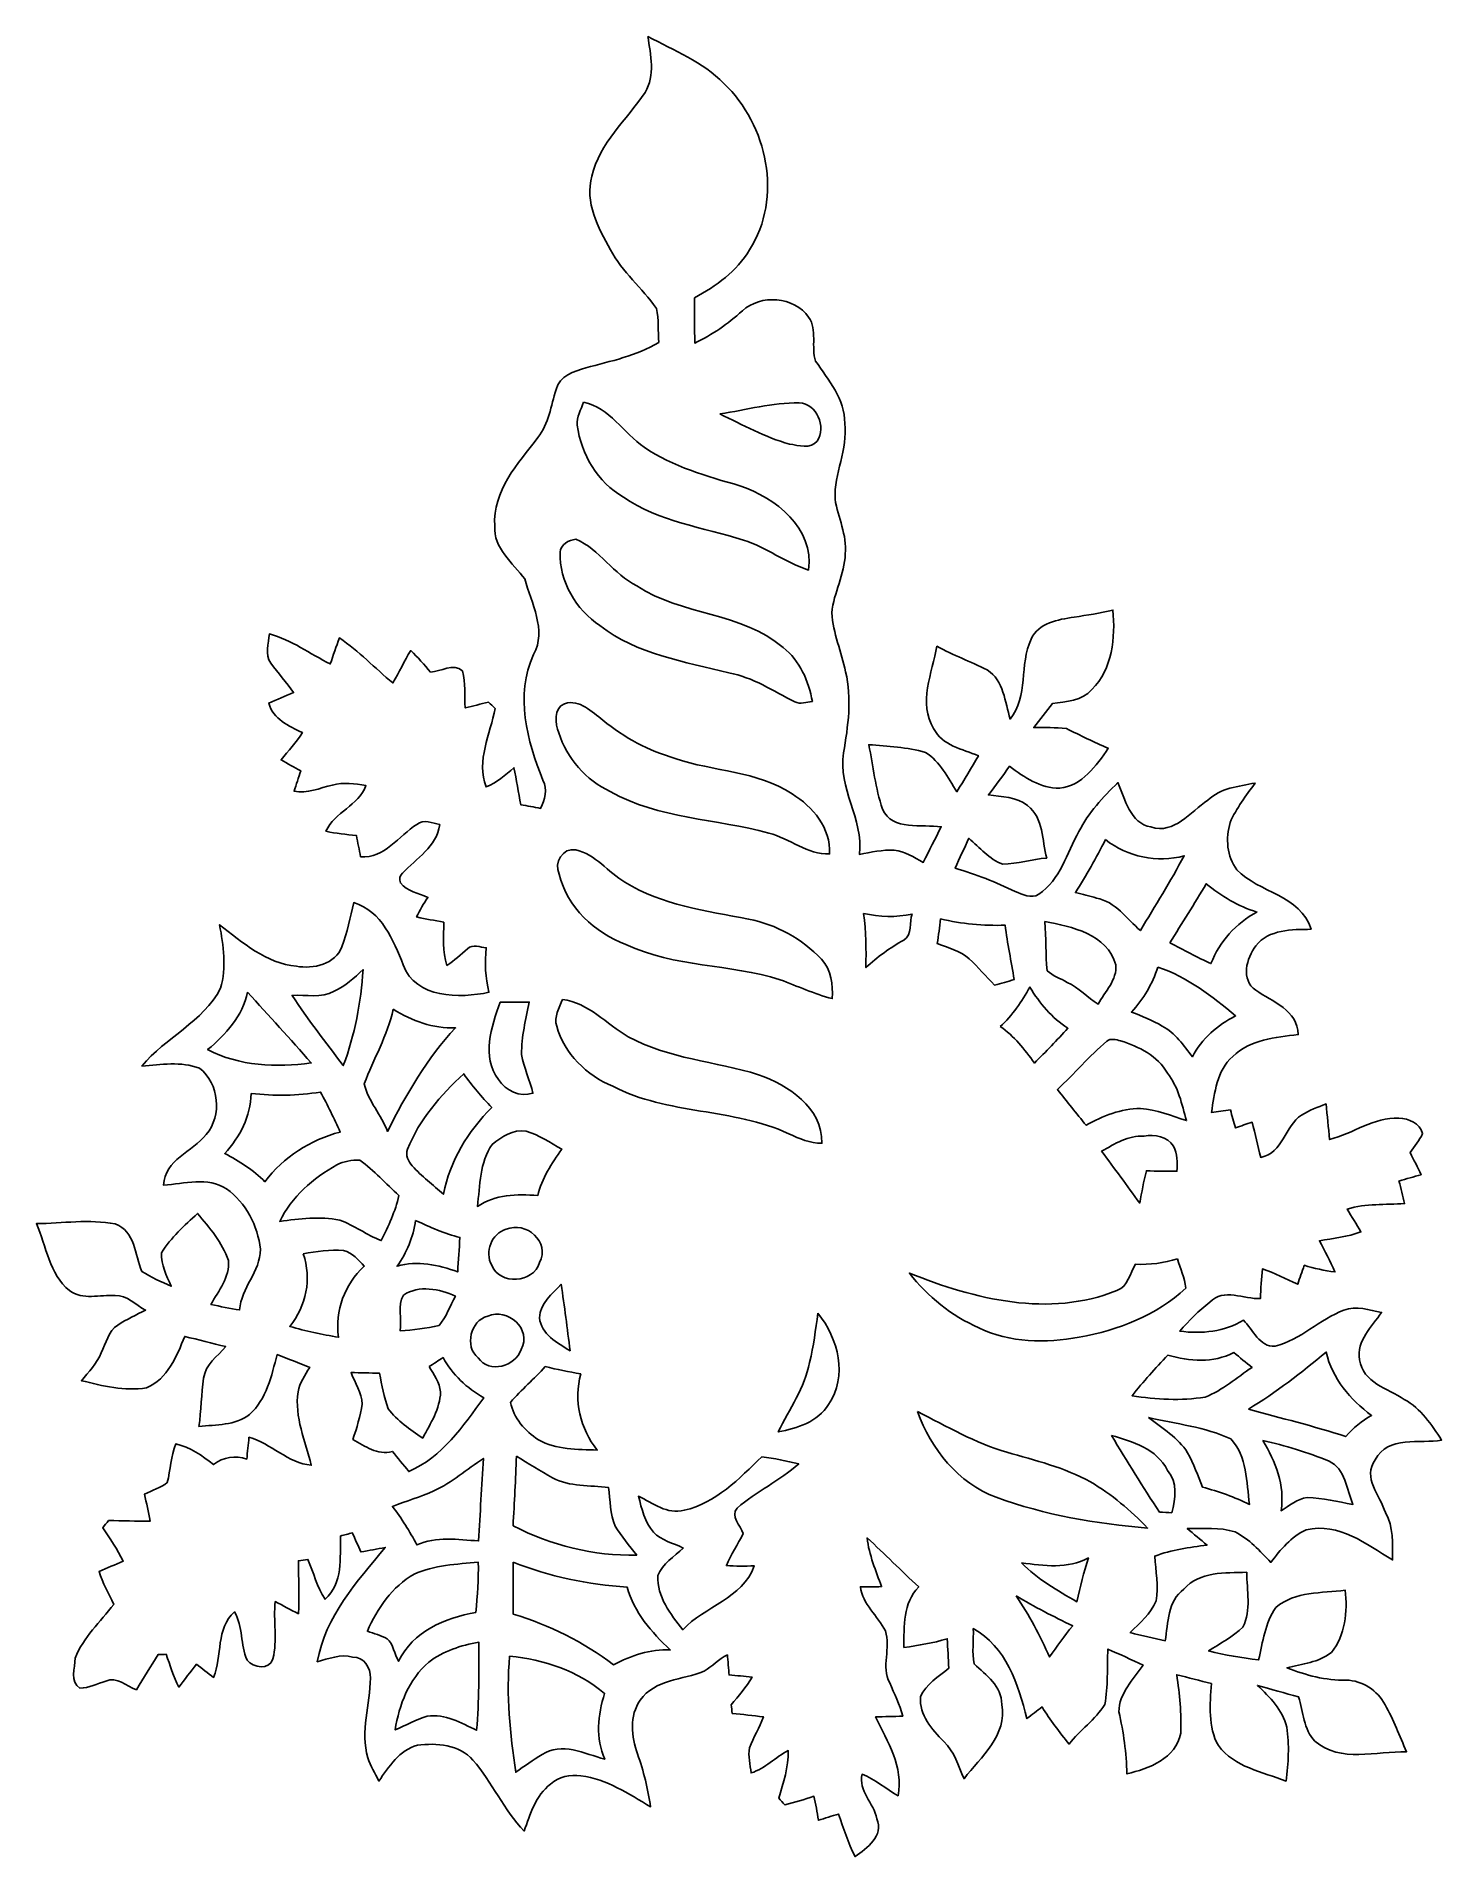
# Model space of a CAD drawing. Header units: centimetres. Extents: x -9.2 to 9.6, y -12.4 to 12.
import ezdxf

# ---------------------------------------------------------------- set-up
doc = ezdxf.new("R2010")
doc.units = ezdxf.units.CM
doc.header["$MEASUREMENT"] = 0
doc.layers.add('Camada 1', color=7, linetype='Continuous')

msp = doc.modelspace()

# ---------------------------------------------------------------- linework, layer by layer
at = {"layer": 'Camada 1', "color": 183}
for points, knots in [([(-1.01247, 12.03501), (-0.66146, 11.84345), (-0.27658, 11.69529), (0.00847, 11.40354), (0.00847, 11.40354), (0.59231, 10.84933), (0.79975, 9.8679), (0.35137, 9.17257), (0.35137, 9.17257), (0.18274, 8.88365), (-0.09913, 8.68821), (-0.38488, 8.5277), (-0.38488, 8.5277), (-0.38559, 8.32591), (-0.38523, 8.12377), (-0.38347, 7.92162), (-0.38347, 7.92162), (-0.14993, 8.0331), (0.06315, 8.1795), (0.25541, 8.35307), (0.25541, 8.35307), (0.50306, 8.58167), (0.94827, 8.5471), (1.14512, 8.26946), (1.14512, 8.26946), (1.26541, 8.09731), (1.1744, 7.86906), (1.23754, 7.67997), (1.23754, 7.67997), (1.41111, 7.42597), (1.6316, 7.17021), (1.63054, 6.84389), (1.63054, 6.84389), (1.67217, 6.4964), (1.48519, 6.1722), (1.49931, 5.82754), (1.49931, 5.82754), (1.53635, 5.58094), (1.66335, 5.34917), (1.63583, 5.09411), (1.63583, 5.09411), (1.62807, 4.81894), (1.48202, 4.57482), (1.45591, 4.30389), (1.45591, 4.30389), (1.47002, 4.03084), (1.58821, 3.7786), (1.64112, 3.51296), (1.64112, 3.51296), (1.72685, 3.15454), (1.67358, 2.78342), (1.61431, 2.42605), (1.61431, 2.42605), (1.53317, 1.95192), (1.88419, 1.53917), (1.82668, 1.06398), (1.82668, 1.06398), (1.97979, 1.09396), (2.13466, 1.12501), (2.29164, 1.12219), (2.29164, 1.12219), (2.43487, 1.10702), (2.55799, 1.02411), (2.68182, 0.95709), (2.68182, 0.95709), (2.7626, 1.11584), (2.84268, 1.27459), (2.92417, 1.43334), (2.92417, 1.43334), (2.66771, 1.47144), (2.26942, 1.37301), (2.13431, 1.67217), (2.13431, 1.67217), (2.04258, 1.95157), (2.01013, 2.24755), (1.95192, 2.53506), (1.95192, 2.53506), (2.20768, 2.51672), (2.46592, 2.50155), (2.71427, 2.43205), (2.71427, 2.43205), (2.90618, 2.30752), (3.01413, 2.09303), (3.13549, 1.90429), (3.13549, 1.90429), (3.23109, 2.06551), (3.32775, 2.22603), (3.42336, 2.38725), (3.42336, 2.38725), (3.20781, 2.47544), (2.93793, 2.52342), (2.82222, 2.75131), (2.82222, 2.75131), (2.61302, 3.09104), (2.80247, 3.50167), (2.86597, 3.85586), (2.86597, 3.85586), (3.08398, 3.73521), (3.31823, 3.64984), (3.54048, 3.53836), (3.54048, 3.53836), (3.76343, 3.39443), (3.77896, 3.10691), (3.84881, 2.87796), (3.84881, 2.87796), (4.09716, 3.18523), (3.96875, 3.61068), (4.12962, 3.94935), (4.12962, 3.94935), (4.23369, 4.17689), (4.48945, 4.20899), (4.70782, 4.24709), (4.70782, 4.24709), (4.88209, 4.27002), (5.0553, 4.30142), (5.22675, 4.34058), (5.22675, 4.34058), (5.26239, 3.97016), (5.22358, 3.55036), (4.94524, 3.27448), (4.94524, 3.27448), (4.81471, 3.11891), (4.59987, 3.11644), (4.41607, 3.08645), (4.41607, 3.08645), (4.33282, 2.97886), (4.25132, 2.86985), (4.16595, 2.76401), (4.16595, 2.76401), (4.31165, 2.76507), (4.45699, 2.76578), (4.60269, 2.75061), (4.60269, 2.75061), (4.79002, 2.66312), (4.97275, 2.56399), (5.16572, 2.48814), (5.16572, 2.48814), (5.00768, 2.25178), (4.814, 1.98614), (4.51167, 1.95086), (4.51167, 1.95086), (4.25662, 1.9498), (4.03719, 2.09656), (3.8421, 2.24543), (3.8421, 2.24543), (3.74685, 2.11737), (3.65231, 1.98896), (3.55671, 1.8609), (3.55671, 1.8609), (3.7338, 1.83621), (3.93665, 1.84009), (4.0827, 1.71803), (4.0827, 1.71803), (4.30248, 1.55257), (4.27108, 1.24954), (4.34093, 1.01212), (4.34093, 1.01212), (4.14126, 1.00365), (3.9497, 0.93274), (3.74932, 0.93274), (3.74932, 0.93274), (3.56799, 0.99871), (3.43782, 1.15464), (3.29636, 1.27988), (3.29636, 1.27988), (3.23321, 1.14688), (3.17006, 1.01388), (3.11221, 0.87842), (3.11221, 0.87842), (3.38843, 0.79692), (3.65831, 0.69391), (3.91654, 0.5655), (3.91654, 0.5655), (4.01355, 0.52881), (4.1342, 0.46108), (4.23227, 0.52952), (4.23227, 0.52952), (4.52402, 0.72319), (4.60692, 1.08162), (4.77167, 1.37019), (4.77167, 1.37019), (4.89867, 1.62313), (5.0934, 1.83056), (5.29414, 2.02636), (5.29414, 2.02636), (5.38833, 1.8101), (5.45606, 1.47884), (5.73793, 1.43157), (5.73793, 1.43157), (6.05437, 1.3275), (6.26569, 1.63689), (6.49958, 1.78929), (6.49958, 1.78929), (6.66997, 1.9558), (6.91409, 1.97344), (7.13528, 2.02106), (7.13528, 2.02106), (7.01499, 1.85032), (6.88269, 1.68522), (6.80014, 1.49154), (6.80014, 1.49154), (6.74088, 1.27917), (6.75322, 1.03822), (6.89045, 0.85725), (6.89045, 0.85725), (7.18961, 0.54681), (7.74135, 0.52035), (7.8867, 0.05891), (7.8867, 0.05891), (7.63094, 0.05539), (7.32049, 0.06032), (7.14622, -0.16192), (7.14622, -0.16192), (7.01851, -0.32491), (6.94161, -0.62018), (7.1434, -0.75636), (7.1434, -0.75636), (7.36776, -0.91369), (7.70608, -1.02411), (7.7149, -1.35326), (7.7149, -1.35326), (7.40798, -1.38959), (7.0679, -1.41852), (6.83507, -1.64888), (6.83507, -1.64888), (6.61952, -1.83339), (6.59412, -2.13642), (6.54967, -2.39677), (6.54967, -2.39677), (6.63469, -2.38548), (6.71971, -2.37349), (6.80508, -2.36255), (6.80508, -2.36255), (6.82625, -2.44334), (6.84706, -2.52377), (6.87105, -2.60421), (6.87105, -2.60421), (6.94584, -2.5781), (7.02098, -2.5527), (7.09683, -2.52906), (7.09683, -2.52906), (7.13669, -2.68534), (7.17197, -2.84304), (7.21113, -3.00002), (7.21113, -3.00002), (7.5124, -2.94146), (7.53004, -2.58057), (7.75935, -2.4324), (7.75935, -2.4324), (7.862, -2.36926), (7.97595, -2.32692), (8.08778, -2.28247), (8.08778, -2.28247), (8.1033, -2.44122), (8.11847, -2.60103), (8.13505, -2.76049), (8.13505, -2.76049), (8.45114, -2.68076), (8.72772, -2.45992), (9.06533, -2.47262), (9.06533, -2.47262), (9.19586, -2.48109), (9.3472, -2.54212), (9.38389, -2.68111), (9.38389, -2.68111), (9.33979, -2.77319), (9.27276, -2.8515), (9.21667, -2.93617), (9.21667, -2.93617), (9.26571, -3.03459), (9.3158, -3.13337), (9.36272, -3.23356), (9.36272, -3.23356), (9.26394, -3.26143), (9.16446, -3.28859), (9.06639, -3.31752), (9.06639, -3.31752), (9.09143, -3.41806), (9.11648, -3.51896), (9.14118, -3.62021), (9.14118, -3.62021), (8.88435, -3.63784), (8.62118, -3.61738), (8.37247, -3.69288), (8.37247, -3.69288), (8.42998, -3.79695), (8.49524, -3.89643), (8.55557, -3.99909), (8.55557, -3.99909), (8.37706, -4.06753), (8.18444, -4.08658), (7.99782, -4.11939), (7.99782, -4.11939), (8.06803, -4.25732), (8.14529, -4.39244), (8.20561, -4.53602), (8.20561, -4.53602), (8.0652, -4.52402), (7.92939, -4.48592), (7.79427, -4.44817), (7.79427, -4.44817), (7.76429, -4.53249), (7.735, -4.6168), (7.70678, -4.70182), (7.70678, -4.70182), (7.54839, -4.63444), (7.39704, -4.55048), (7.23335, -4.49545), (7.23335, -4.49545), (7.21924, -4.62774), (7.21184, -4.76003), (7.20795, -4.89373), (7.20795, -4.89373), (6.98465, -4.90537), (6.71371, -4.74804), (6.53027, -4.94312), (6.53027, -4.94312), (6.3814, -5.05636), (6.2491, -5.19042), (6.12563, -5.33082), (6.12563, -5.33082), (6.42302, -5.3721), (6.71936, -5.33541), (6.98147, -5.18477), (6.98147, -5.18477), (7.10389, -5.30472), (7.19525, -5.55025), (7.40269, -5.53191), (7.40269, -5.53191), (7.74806, -5.4483), (8.001, -5.17313), (8.32802, -5.0479), (8.32802, -5.0479), (8.49383, -4.98616), (8.66704, -5.04719), (8.83214, -5.07929), (8.83214, -5.07929), (8.70267, -5.27579), (8.49595, -5.45253), (8.53616, -5.71429), (8.53616, -5.71429), (8.58202, -6.02121), (8.91575, -6.09917), (9.1373, -6.24664), (9.1373, -6.24664), (9.36237, -6.36764), (9.50066, -6.58565), (9.63824, -6.79238), (9.63824, -6.79238), (9.35531, -6.84459), (8.90799, -6.72924), (8.74818, -7.0552), (8.74818, -7.0552), (8.5725, -7.29262), (8.81027, -7.54027), (8.88506, -7.76393), (8.88506, -7.76393), (8.99477, -7.95761), (8.97749, -8.18444), (8.9796, -8.39893), (8.9796, -8.39893), (8.62789, -8.18938), (8.25959, -7.89164), (7.82002, -7.99606), (7.82002, -7.99606), (7.62, -8.08531), (7.47748, -8.26452), (7.34448, -8.4328), (7.34448, -8.4328), (7.20196, -8.27899), (7.05591, -8.11918), (6.86647, -8.02358), (6.86647, -8.02358), (6.66044, -7.95725), (6.43819, -7.9816), (6.22476, -7.97701), (6.22476, -7.97701), (6.3119, -8.05286), (6.4015, -8.12659), (6.49111, -8.20067), (6.49111, -8.20067), (6.25404, -8.23172), (6.01451, -8.26452), (5.78908, -8.34884), (5.78908, -8.34884), (5.80037, -8.5478), (5.84306, -8.75136), (5.80707, -8.94962), (5.80707, -8.94962), (5.73722, -9.12142), (5.58553, -9.24313), (5.45994, -9.37436), (5.45994, -9.37436), (5.61622, -9.41317), (5.77285, -9.44809), (5.93055, -9.48408), (5.93055, -9.48408), (5.96759, -9.24172), (5.95983, -8.95209), (6.18031, -8.79193), (6.18031, -8.79193), (6.39163, -8.54922), (6.73206, -8.57638), (7.0238, -8.56439), (7.0238, -8.56439), (7.02204, -8.80569), (7.08907, -9.07344), (6.97265, -9.30098), (6.97265, -9.30098), (6.83789, -9.43116), (6.66856, -9.51935), (6.51087, -9.61884), (6.51087, -9.61884), (6.731, -9.67775), (6.95713, -9.71127), (7.18291, -9.74125), (7.18291, -9.74125), (7.23865, -9.50207), (7.26863, -9.24101), (7.41433, -9.03711), (7.41433, -9.03711), (7.66939, -8.81768), (8.03204, -8.84767), (8.3439, -8.80463), (8.3439, -8.80463), (8.37777, -9.09179), (8.34566, -9.40823), (8.15975, -9.64177), (8.15975, -9.64177), (7.989, -9.77441), (7.7657, -9.79523), (7.56285, -9.84532), (7.56285, -9.84532), (7.81544, -9.94516), (8.08284, -10.01818), (8.3566, -10.01183), (8.3566, -10.01183), (8.57462, -10.01465), (8.77852, -10.15012), (8.87977, -10.34133), (8.87977, -10.34133), (8.99301, -10.54382), (9.07274, -10.76219), (9.16869, -10.97315), (9.16869, -10.97315), (8.76088, -10.96504), (8.28252, -11.1252), (7.93785, -10.83028), (7.93785, -10.83028), (7.78369, -10.67611), (7.78475, -10.43481), (7.71948, -10.23655), (7.71948, -10.23655), (7.53392, -10.1861), (7.35048, -10.13389), (7.16597, -10.08168), (7.16597, -10.08168), (7.33425, -10.23761), (7.50076, -10.41223), (7.56109, -10.64119), (7.56109, -10.64119), (7.59495, -10.88108), (7.58437, -11.12626), (7.55191, -11.36579), (7.55191, -11.36579), (7.23512, -11.24162), (6.85765, -11.18023), (6.64351, -10.88954), (6.64351, -10.88954), (6.49958, -10.63942), (6.53168, -10.33533), (6.54967, -10.0591), (6.54967, -10.0591), (6.3948, -10.01889), (6.23923, -9.97867), (6.08436, -9.94057), (6.08436, -9.94057), (6.1214, -10.19986), (6.15033, -10.46162), (6.13727, -10.72444), (6.13727, -10.72444), (6.07377, -11.06276), (5.71182, -11.19822), (5.41479, -11.26948), (5.41479, -11.26948), (5.41302, -10.98726), (5.36716, -10.71104), (5.30895, -10.43622), (5.30895, -10.43622), (5.30754, -10.19104), (5.50263, -9.99913), (5.63351, -9.81004), (5.63351, -9.81004), (5.47546, -9.73737), (5.31848, -9.6647), (5.15973, -9.5952), (5.15973, -9.5952), (5.14491, -9.84179), (5.1696, -10.0965), (5.11704, -10.33956), (5.11704, -10.33956), (4.9918, -10.54382), (4.78331, -10.67999), (4.63903, -10.87049), (4.63903, -10.87049), (4.51062, -10.70963), (4.38538, -10.54629), (4.27672, -10.37167), (4.27672, -10.37167), (4.20864, -10.42247), (4.14126, -10.47468), (4.07352, -10.52689), (4.07352, -10.52689), (3.95852, -10.0711), (3.79271, -9.56098), (3.35351, -9.32003), (3.35351, -9.32003), (3.36268, -9.47632), (3.33234, -9.6393), (3.36479, -9.79487), (3.36479, -9.79487), (3.52601, -9.94692), (3.73909, -10.08486), (3.73627, -10.33956), (3.73627, -10.33956), (3.81635, -10.74878), (3.45228, -11.043), (3.23109, -11.33369), (3.23109, -11.33369), (3.14925, -11.16259), (3.10303, -10.96751), (2.95839, -10.83592), (2.95839, -10.83592), (2.79964, -10.67188), (2.6229, -10.48032), (2.64654, -10.23338), (2.64654, -10.23338), (2.71604, -10.06298), (2.89242, -9.96773), (3.02507, -9.85132), (3.02507, -9.85132), (3.01837, -9.71903), (3.01237, -9.5885), (3.00461, -9.45762), (3.00461, -9.45762), (2.81481, -9.51442), (2.61937, -9.54687), (2.42323, -9.57368), (2.42323, -9.57368), (2.42605, -9.28864), (2.40912, -8.97996), (2.62149, -8.76159), (2.62149, -8.76159), (2.38866, -8.54498), (2.165, -8.31885), (1.92969, -8.10472), (1.92969, -8.10472), (1.95404, -8.33367), (2.04823, -8.54357), (2.12372, -8.75806), (2.12372, -8.75806), (2.02918, -8.75982), (1.93428, -8.75806), (1.83938, -8.75841), (1.83938, -8.75841), (1.86831, -8.99583), (2.07292, -9.14823), (2.17452, -9.35249), (2.17452, -9.35249), (2.25213, -9.57545), (2.1142, -9.83227), (2.23238, -10.04782), (2.23238, -10.04782), (2.29623, -10.19457), (2.36537, -10.34027), (2.40771, -10.49514), (2.40771, -10.49514), (2.286, -10.50078), (2.16359, -10.50078), (2.04223, -10.50537), (2.04223, -10.50537), (2.20239, -10.83733), (2.41935, -11.17353), (2.34456, -11.56264), (2.34456, -11.56264), (2.18052, -11.47127), (2.0387, -11.3418), (1.86302, -11.27337), (1.86302, -11.27337), (1.80657, -11.49562), (2.02036, -11.6646), (2.06057, -11.86991), (2.06057, -11.86991), (2.153, -12.10522), (1.93216, -12.26114), (1.76918, -12.37862), (1.76918, -12.37862), (1.67287, -12.19764), (1.61361, -12.00044), (1.54728, -11.80747), (1.54728, -11.80747), (1.45627, -11.83393), (1.36596, -11.86286), (1.27564, -11.89143), (1.27564, -11.89143), (1.26012, -11.78278), (1.24213, -11.67447), (1.21497, -11.56829), (1.21497, -11.56829), (1.08691, -11.61203), (0.95744, -11.6526), (0.82585, -11.6847), (0.82585, -11.6847), (0.79798, -11.65472), (0.77082, -11.62473), (0.7433, -11.5951), (0.7433, -11.5951), (0.80998, -11.38802), (0.87136, -11.17706), (0.87171, -10.95692), (0.87171, -10.95692), (0.69638, -11.04335), (0.56444, -11.19787), (0.37289, -11.25608), (0.37289, -11.25608), (0.35948, -11.14601), (0.3302, -11.02995), (0.35101, -10.92023), (0.35101, -10.92023), (0.40534, -10.77771), (0.48613, -10.64718), (0.53834, -10.5036), (0.53834, -10.5036), (0.39864, -10.48773), (0.25929, -10.47256), (0.1203, -10.4581), (0.1203, -10.4581), (0.11501, -10.41894), (0.10971, -10.37978), (0.10477, -10.34097), (0.10477, -10.34097), (0.20567, -10.22279), (0.31009, -10.10638), (0.38594, -9.96985), (0.38594, -9.96985), (0.28257, -9.95997), (0.17956, -9.95115), (0.07691, -9.94269), (0.07691, -9.94269), (0.07161, -9.87495), (0.06068, -9.74019), (0.05503, -9.67281), (0.05503, -9.67281), (-0.05891, -9.73173), (-0.14993, -9.82486), (-0.25788, -9.89295), (-0.25788, -9.89295), (-0.54681, -10.0076), (-0.91652, -10.00301), (-1.11513, -10.27888), (-1.11513, -10.27888), (-1.26224, -10.48738), (-1.23649, -10.77348), (-1.15147, -11.00208), (-1.15147, -11.00208), (-1.06821, -11.23174), (-1.01282, -11.46916), (-0.97614, -11.71081), (-0.97614, -11.71081), (-1.27071, -11.5383), (-1.56316, -11.33898), (-1.90994, -11.29453), (-1.90994, -11.29453), (-2.05387, -11.27407), (-2.20839, -11.30758), (-2.31775, -11.40636), (-2.31775, -11.40636), (-2.52024, -11.55735), (-2.58939, -11.81065), (-2.67229, -12.03748), (-2.67229, -12.03748), (-2.94852, -11.75455), (-3.09915, -11.37955), (-3.35915, -11.08498), (-3.35915, -11.08498), (-3.53871, -10.87508), (-3.85092, -10.85038), (-4.10492, -10.88602), (-4.10492, -10.88602), (-4.34411, -10.94563), (-4.48945, -11.17635), (-4.62174, -11.36544), (-4.62174, -11.36544), (-4.6743, -11.26278), (-4.73392, -11.16224), (-4.76955, -11.05253), (-4.76955, -11.05253), (-4.87504, -10.69904), (-4.73957, -10.33921), (-4.73498, -9.98326), (-4.73498, -9.98326), (-4.73357, -9.84955), (-4.81789, -9.69645), (-4.97452, -9.70245), (-4.97452, -9.70245), (-5.1368, -9.65694), (-5.29414, -9.72432), (-5.44795, -9.7663), (-5.44795, -9.7663), (-5.3407, -9.1567), (-4.91913, -8.69068), (-4.53672, -8.23277), (-4.53672, -8.23277), (-4.64538, -8.25182), (-4.75368, -8.27229), (-4.86234, -8.29204), (-4.86234, -8.29204), (-4.90079, -8.20667), (-4.93889, -8.12165), (-4.97805, -8.03698), (-4.97805, -8.03698), (-5.03132, -8.05039), (-5.08423, -8.06485), (-5.13715, -8.07932), (-5.13715, -8.07932), (-5.14632, -8.37494), (-5.09764, -8.70691), (-5.34423, -8.92704), (-5.34423, -8.92704), (-5.45465, -8.76476), (-5.49487, -8.56932), (-5.57424, -8.39223), (-5.57424, -8.39223), (-5.61693, -8.39823), (-5.65926, -8.40458), (-5.70195, -8.41128), (-5.70195, -8.41128), (-5.70159, -8.64729), (-5.68642, -8.88506), (-5.7023, -9.12142), (-5.7023, -9.12142), (-5.80707, -9.06992), (-5.90832, -9.01135), (-6.01274, -8.95844), (-6.01274, -8.95844), (-6.04097, -9.21103), (-5.97888, -9.47667), (-6.04414, -9.72538), (-6.04414, -9.72538), (-6.084, -9.8813), (-6.3126, -9.84603), (-6.39022, -9.74407), (-6.39022, -9.74407), (-6.48053, -9.5384), (-6.44349, -9.29463), (-6.55884, -9.09673), (-6.55884, -9.09673), (-6.81108, -9.31474), (-6.72147, -9.6901), (-6.84001, -9.97479), (-6.84001, -9.97479), (-6.91903, -9.9187), (-6.99417, -9.85837), (-7.06896, -9.79805), (-7.06896, -9.79805), (-7.14975, -9.89894), (-7.22736, -10.00195), (-7.30567, -10.10532), (-7.30567, -10.10532), (-7.3794, -9.96562), (-7.42174, -9.81287), (-7.47607, -9.6654), (-7.47607, -9.6654), (-7.50288, -9.66576), (-7.5565, -9.66717), (-7.58331, -9.66787), (-7.58331, -9.66787), (-7.68138, -9.82486), (-7.77734, -9.9829), (-7.87576, -10.1406), (-7.87576, -10.1406), (-8.00947, -10.0972), (-8.13682, -9.95539), (-8.28463, -10.02559), (-8.28463, -10.02559), (-8.39999, -10.05805), (-8.51147, -10.11625), (-8.63318, -10.12049), (-8.63318, -10.12049), (-8.77499, -10.03829), (-8.69809, -9.84462), (-8.69668, -9.71726), (-8.69668, -9.71726), (-8.58767, -9.43716), (-8.35942, -9.22972), (-8.18021, -8.99583), (-8.18021, -8.99583), (-8.25006, -8.85049), (-8.32485, -8.70691), (-8.37671, -8.5538), (-8.37671, -8.5538), (-8.2684, -8.50829), (-8.15975, -8.46243), (-8.0518, -8.41551), (-8.0518, -8.41551), (-8.13294, -8.25923), (-8.22713, -8.11107), (-8.32767, -7.96749), (-8.32767, -7.96749), (-8.30121, -7.93503), (-8.27511, -7.90328), (-8.24865, -7.87153), (-8.24865, -7.87153), (-8.06238, -7.87435), (-7.87576, -7.88), (-7.68914, -7.87753), (-7.68914, -7.87753), (-7.71349, -7.75617), (-7.74065, -7.63764), (-7.7657, -7.51699), (-7.7657, -7.51699), (-7.66339, -7.46725), (-7.55156, -7.43197), (-7.4609, -7.36141), (-7.4609, -7.36141), (-7.42033, -7.18961), (-7.40833, -7.01075), (-7.34695, -6.84354), (-7.34695, -6.84354), (-7.15257, -6.88516), (-6.99347, -7.00299), (-6.83895, -7.12011), (-6.83895, -7.12011), (-6.70877, -7.01851), (-6.54967, -6.99347), (-6.39374, -7.04779), (-6.39374, -7.04779), (-6.38528, -6.94972), (-6.3754, -6.852), (-6.36482, -6.75499), (-6.36482, -6.75499), (-6.06566, -6.83366), (-5.84412, -7.10459), (-5.52838, -7.12858), (-5.52838, -7.12858), (-5.60458, -6.80438), (-5.7598, -6.48547), (-5.70477, -6.14468), (-5.70477, -6.14468), (-5.68537, -6.02297), (-5.61305, -5.91926), (-5.54884, -5.8173), (-5.54884, -5.8173), (-5.69454, -5.7598), (-5.83988, -5.7023), (-5.98523, -5.64444), (-5.98523, -5.64444), (-6.0646, -5.92596), (-6.12704, -6.24522), (-6.3567, -6.44842), (-6.3567, -6.44842), (-6.55038, -6.59871), (-6.80614, -6.5853), (-7.03545, -6.60894), (-7.03545, -6.60894), (-7.00934, -6.3941), (-6.99982, -6.17679), (-6.97442, -5.96265), (-6.97442, -5.96265), (-6.95007, -5.77991), (-6.78533, -5.66914), (-6.67561, -5.53826), (-6.67561, -5.53826), (-6.85941, -5.4931), (-7.04285, -5.44689), (-7.2263, -5.40138), (-7.2263, -5.40138), (-7.33601, -5.66773), (-7.45349, -5.96865), (-7.73924, -6.09035), (-7.73924, -6.09035), (-8.03592, -6.14045), (-8.32732, -6.06495), (-8.61307, -5.99546), (-8.61307, -5.99546), (-8.51747, -5.87657), (-8.40564, -5.76615), (-8.34778, -5.62257), (-8.34778, -5.62257), (-8.28499, -5.4924), (-8.25147, -5.33294), (-8.12341, -5.24863), (-8.12341, -5.24863), (-8.00523, -5.17172), (-7.87753, -5.11175), (-7.75194, -5.0486), (-7.75194, -5.0486), (-7.88529, -4.98263), (-8.0017, -4.8454), (-8.16187, -4.85352), (-8.16187, -4.85352), (-8.36189, -4.83764), (-8.59755, -4.92019), (-8.77394, -4.78684), (-8.77394, -4.78684), (-9.04557, -4.56777), (-9.0812, -4.18959), (-9.21738, -3.88832), (-9.21738, -3.88832), (-8.86601, -3.88761), (-8.50829, -3.82446), (-8.1601, -3.8929), (-8.1601, -3.8929), (-7.89199, -3.99344), (-7.89517, -4.30495), (-7.80168, -4.52931), (-7.80168, -4.52931), (-7.67927, -4.61116), (-7.54168, -4.66795), (-7.40798, -4.72899), (-7.40798, -4.72899), (-7.47113, -4.58646), (-7.54556, -4.44253), (-7.53921, -4.28096), (-7.53921, -4.28096), (-7.41398, -4.07494), (-7.22912, -3.91654), (-7.05661, -3.75179), (-7.05661, -3.75179), (-6.89398, -3.94441), (-6.72535, -4.1402), (-6.64139, -4.38256), (-6.64139, -4.38256), (-6.61846, -4.60798), (-6.77263, -4.78719), (-6.87599, -4.9717), (-6.87599, -4.9717), (-6.74829, -5.00062), (-6.61987, -5.02567), (-6.4904, -5.04684), (-6.4904, -5.04684), (-6.47347, -4.74768), (-6.2103, -4.53425), (-6.211, -4.23333), (-6.211, -4.23333), (-6.24628, -3.91654), (-6.40539, -3.60821), (-6.66644, -3.42089), (-6.66644, -3.42089), (-6.91691, -3.2572), (-7.23406, -3.35562), (-7.51134, -3.37326), (-7.51134, -3.37326), (-7.49653, -3.02789), (-7.12223, -2.92911), (-6.93879, -2.69169), (-6.93879, -2.69169), (-6.72147, -2.44087), (-6.76451, -2.00907), (-7.02804, -1.80481), (-7.02804, -1.80481), (-7.27957, -1.70886), (-7.5438, -1.75577), (-7.80203, -1.77588), (-7.80203, -1.77588), (-7.4863, -1.38924), (-6.98041, -1.18569), (-6.74511, -0.73237), (-6.74511, -0.73237), (-6.66715, -0.45649), (-6.70454, -0.15946), (-6.75993, 0.11889), (-6.75993, 0.11889), (-6.44984, -0.11712), (-6.1348, -0.40076), (-5.72805, -0.43568), (-5.72805, -0.43568), (-5.50651, -0.47942), (-5.201, -0.40957), (-5.11704, -0.17427), (-5.11704, -0.17427), (-5.04225, 0.01587), (-5.01085, 0.21978), (-4.95935, 0.41698), (-4.95935, 0.41698), (-4.57976, 0.29774), (-4.43089, -0.08467), (-4.29366, -0.41945), (-4.29366, -0.41945), (-4.12926, -0.86924), (-3.53589, -0.87066), (-3.14431, -0.78599), (-3.14431, -0.78599), (-3.19722, -0.5909), (-3.19934, -0.38876), (-3.17994, -0.18874), (-3.17994, -0.18874), (-3.26249, -0.18239), (-3.36127, -0.13511), (-3.43112, -0.20108), (-3.43112, -0.20108), (-3.52213, -0.27764), (-3.60751, -0.3616), (-3.70911, -0.4251), (-3.70911, -0.4251), (-3.77225, -0.23777), (-3.75038, -0.03986), (-3.75144, 0.15381), (-3.75144, 0.15381), (-3.87315, 0.17674), (-3.99415, 0.19861), (-4.11515, 0.22401), (-4.11515, 0.22401), (-4.07247, 0.31609), (-4.02167, 0.40322), (-3.96381, 0.48648), (-3.96381, 0.48648), (-4.09081, 0.53975), (-4.23898, 0.57221), (-4.33282, 0.68121), (-4.33282, 0.68121), (-4.34305, 0.72707), (-4.34799, 0.7814), (-4.3053, 0.81209), (-4.3053, 0.81209), (-4.11974, 1.01212), (-3.84492, 1.16487), (-3.80506, 1.46262), (-3.80506, 1.46262), (-3.90384, 1.48237), (-4.02131, 1.54023), (-4.11127, 1.46579), (-4.11127, 1.46579), (-4.35469, 1.3141), (-4.54589, 1.00259), (-4.86692, 1.03258), (-4.86692, 1.03258), (-4.88632, 1.12783), (-4.90467, 1.22308), (-4.92372, 1.31727), (-4.92372, 1.31727), (-5.06024, 1.33103), (-5.19747, 1.34408), (-5.33153, 1.37336), (-5.33153, 1.37336), (-5.2197, 1.63512), (-4.89338, 1.71415), (-4.79495, 1.98579), (-4.79495, 1.98579), (-4.94242, 2.01507), (-5.09764, 2.03376), (-5.24439, 1.99214), (-5.24439, 1.99214), (-5.41443, 1.95686), (-5.58341, 1.87078), (-5.76051, 1.90994), (-5.76051, 1.90994), (-5.73087, 2.00166), (-5.69983, 2.09303), (-5.66984, 2.18475), (-5.66984, 2.18475), (-5.75874, 2.23238), (-5.84729, 2.28071), (-5.93407, 2.33186), (-5.93407, 2.33186), (-5.836, 2.45145), (-5.72805, 2.56364), (-5.64832, 2.69699), (-5.64832, 2.69699), (-5.82859, 2.78836), (-6.04238, 2.87584), (-6.09917, 3.0921), (-6.09917, 3.0921), (-5.98911, 3.14078), (-5.87798, 3.18699), (-5.76686, 3.23286), (-5.76686, 3.23286), (-5.85858, 3.37256), (-5.97605, 3.49285), (-6.07166, 3.62973), (-6.07166, 3.62973), (-6.15844, 3.74262), (-6.09847, 3.8929), (-6.09141, 4.02131), (-6.09141, 4.02131), (-5.79437, 3.94123), (-5.54567, 3.75356), (-5.27438, 3.61774), (-5.27438, 3.61774), (-5.23346, 3.73451), (-5.19395, 3.85127), (-5.1502, 3.96699), (-5.1502, 3.96699), (-4.89091, 3.7913), (-4.67572, 3.56023), (-4.43336, 3.36303), (-4.43336, 3.36303), (-4.34763, 3.50449), (-4.28272, 3.6576), (-4.19453, 3.79765), (-4.19453, 3.79765), (-4.09787, 3.70875), (-4.01355, 3.60856), (-3.92889, 3.50802), (-3.92889, 3.50802), (-3.79448, 3.51331), (-3.61985, 3.6389), (-3.50026, 3.52354), (-3.50026, 3.52354), (-3.45299, 3.36444), (-3.47627, 3.19193), (-3.46287, 3.02789), (-3.46287, 3.02789), (-3.35915, 3.05294), (-3.25614, 3.0801), (-3.15207, 3.10515), (-3.15207, 3.10515), (-3.12208, 3.07728), (-3.09174, 3.04976), (-3.06141, 3.02189), (-3.06141, 3.02189), (-3.12561, 2.67547), (-3.31823, 2.32092), (-3.18241, 1.96956), (-3.18241, 1.96956), (-3.03953, 2.02671), (-2.92312, 2.12549), (-2.81023, 2.22603), (-2.81023, 2.22603), (-2.77601, 2.06163), (-2.74884, 1.89547), (-2.71709, 1.73002), (-2.71709, 1.73002), (-2.6289, 1.71379), (-2.54071, 1.69757), (-2.45216, 1.68134), (-2.45216, 1.68134), (-2.3936, 1.79917), (-2.35585, 1.93393), (-2.4197, 2.05846), (-2.4197, 2.05846), (-2.63313, 2.58904), (-2.79964, 3.19652), (-2.546, 3.74368), (-2.546, 3.74368), (-2.36467, 4.07388), (-2.57986, 4.43442), (-2.66241, 4.75756), (-2.66241, 4.75756), (-2.82363, 4.96993), (-3.08716, 5.17207), (-3.0674, 5.46876), (-3.0674, 5.46876), (-3.09774, 5.9369), (-2.75519, 6.30837), (-2.48955, 6.65374), (-2.48955, 6.65374), (-2.34033, 6.84001), (-2.31316, 7.07954), (-2.24331, 7.29897), (-2.24331, 7.29897), (-2.19604, 7.47924), (-2.00201, 7.54556), (-1.84397, 7.58966), (-1.84397, 7.58966), (-1.51024, 7.67927), (-1.16522, 7.75264), (-0.86466, 7.93044), (-0.86466, 7.93044), (-0.88124, 8.08179), (-0.86219, 8.23771), (-0.89852, 8.38623), (-0.89852, 8.38623), (-1.08867, 8.66069), (-1.35678, 8.87553), (-1.51412, 9.17434), (-1.51412, 9.17434), (-1.68451, 9.4682), (-1.85773, 9.81181), (-1.76565, 10.16106), (-1.76565, 10.16106), (-1.65876, 10.60662), (-1.29752, 10.91565), (-1.05057, 11.28183), (-1.05057, 11.28183), (-0.90946, 11.51396), (-0.97437, 11.7856), (-1.01247, 12.03501)], [0, 0, 0, 0, 0.0033557, 0.0033557, 0.0033557, 0.0033557, 0.00671141, 0.00671141, 0.00671141, 0.00671141, 0.01006711, 0.01006711, 0.01006711, 0.01006711, 0.01342282, 0.01342282, 0.01342282, 0.01342282, 0.01677852, 0.01677852, 0.01677852, 0.01677852, 0.02013423, 0.02013423, 0.02013423, 0.02013423, 0.02348993, 0.02348993, 0.02348993, 0.02348993, 0.02684564, 0.02684564, 0.02684564, 0.02684564, 0.03020134, 0.03020134, 0.03020134, 0.03020134, 0.03355705, 0.03355705, 0.03355705, 0.03355705, 0.03691275, 0.03691275, 0.03691275, 0.03691275, 0.04026846, 0.04026846, 0.04026846, 0.04026846, 0.04362416, 0.04362416, 0.04362416, 0.04362416, 0.04697987, 0.04697987, 0.04697987, 0.04697987, 0.05033557, 0.05033557, 0.05033557, 0.05033557, 0.05369128, 0.05369128, 0.05369128, 0.05369128, 0.05704698, 0.05704698, 0.05704698, 0.05704698, 0.06040268, 0.06040268, 0.06040268, 0.06040268, 0.06375839, 0.06375839, 0.06375839, 0.06375839, 0.06711409, 0.06711409, 0.06711409, 0.06711409, 0.0704698, 0.0704698, 0.0704698, 0.0704698, 0.0738255, 0.0738255, 0.0738255, 0.0738255, 0.07718121, 0.07718121, 0.07718121, 0.07718121, 0.08053691, 0.08053691, 0.08053691, 0.08053691, 0.08389262, 0.08389262, 0.08389262, 0.08389262, 0.08724832, 0.08724832, 0.08724832, 0.08724832, 0.09060403, 0.09060403, 0.09060403, 0.09060403, 0.09395973, 0.09395973, 0.09395973, 0.09395973, 0.09731544, 0.09731544, 0.09731544, 0.09731544, 0.10067114, 0.10067114, 0.10067114, 0.10067114, 0.10402685, 0.10402685, 0.10402685, 0.10402685, 0.10738255, 0.10738255, 0.10738255, 0.10738255, 0.11073826, 0.11073826, 0.11073826, 0.11073826, 0.11409396, 0.11409396, 0.11409396, 0.11409396, 0.11744966, 0.11744966, 0.11744966, 0.11744966, 0.12080537, 0.12080537, 0.12080537, 0.12080537, 0.12416107, 0.12416107, 0.12416107, 0.12416107, 0.12751678, 0.12751678, 0.12751678, 0.12751678, 0.13087248, 0.13087248, 0.13087248, 0.13087248, 0.13422819, 0.13422819, 0.13422819, 0.13422819, 0.13758389, 0.13758389, 0.13758389, 0.13758389, 0.1409396, 0.1409396, 0.1409396, 0.1409396, 0.1442953, 0.1442953, 0.1442953, 0.1442953, 0.14765101, 0.14765101, 0.14765101, 0.14765101, 0.15100671, 0.15100671, 0.15100671, 0.15100671, 0.15436242, 0.15436242, 0.15436242, 0.15436242, 0.15771812, 0.15771812, 0.15771812, 0.15771812, 0.16107383, 0.16107383, 0.16107383, 0.16107383, 0.16442953, 0.16442953, 0.16442953, 0.16442953, 0.16778523, 0.16778523, 0.16778523, 0.16778523, 0.17114094, 0.17114094, 0.17114094, 0.17114094, 0.17449664, 0.17449664, 0.17449664, 0.17449664, 0.17785235, 0.17785235, 0.17785235, 0.17785235, 0.18120805, 0.18120805, 0.18120805, 0.18120805, 0.18456376, 0.18456376, 0.18456376, 0.18456376, 0.18791946, 0.18791946, 0.18791946, 0.18791946, 0.19127517, 0.19127517, 0.19127517, 0.19127517, 0.19463087, 0.19463087, 0.19463087, 0.19463087, 0.19798658, 0.19798658, 0.19798658, 0.19798658, 0.20134228, 0.20134228, 0.20134228, 0.20134228, 0.20469799, 0.20469799, 0.20469799, 0.20469799, 0.20805369, 0.20805369, 0.20805369, 0.20805369, 0.2114094, 0.2114094, 0.2114094, 0.2114094, 0.2147651, 0.2147651, 0.2147651, 0.2147651, 0.21812081, 0.21812081, 0.21812081, 0.21812081, 0.22147651, 0.22147651, 0.22147651, 0.22147651, 0.22483221, 0.22483221, 0.22483221, 0.22483221, 0.22818792, 0.22818792, 0.22818792, 0.22818792, 0.23154362, 0.23154362, 0.23154362, 0.23154362, 0.23489933, 0.23489933, 0.23489933, 0.23489933, 0.23825503, 0.23825503, 0.23825503, 0.23825503, 0.24161074, 0.24161074, 0.24161074, 0.24161074, 0.24496644, 0.24496644, 0.24496644, 0.24496644, 0.24832215, 0.24832215, 0.24832215, 0.24832215, 0.25167785, 0.25167785, 0.25167785, 0.25167785, 0.25503356, 0.25503356, 0.25503356, 0.25503356, 0.25838926, 0.25838926, 0.25838926, 0.25838926, 0.26174497, 0.26174497, 0.26174497, 0.26174497, 0.26510067, 0.26510067, 0.26510067, 0.26510067, 0.26845638, 0.26845638, 0.26845638, 0.26845638, 0.27181208, 0.27181208, 0.27181208, 0.27181208, 0.27516779, 0.27516779, 0.27516779, 0.27516779, 0.27852349, 0.27852349, 0.27852349, 0.27852349, 0.28187919, 0.28187919, 0.28187919, 0.28187919, 0.2852349, 0.2852349, 0.2852349, 0.2852349, 0.2885906, 0.2885906, 0.2885906, 0.2885906, 0.29194631, 0.29194631, 0.29194631, 0.29194631, 0.29530201, 0.29530201, 0.29530201, 0.29530201, 0.29865772, 0.29865772, 0.29865772, 0.29865772, 0.30201342, 0.30201342, 0.30201342, 0.30201342, 0.30536913, 0.30536913, 0.30536913, 0.30536913, 0.30872483, 0.30872483, 0.30872483, 0.30872483, 0.31208054, 0.31208054, 0.31208054, 0.31208054, 0.31543624, 0.31543624, 0.31543624, 0.31543624, 0.31879195, 0.31879195, 0.31879195, 0.31879195, 0.32214765, 0.32214765, 0.32214765, 0.32214765, 0.32550336, 0.32550336, 0.32550336, 0.32550336, 0.32885906, 0.32885906, 0.32885906, 0.32885906, 0.33221477, 0.33221477, 0.33221477, 0.33221477, 0.33557047, 0.33557047, 0.33557047, 0.33557047, 0.33892617, 0.33892617, 0.33892617, 0.33892617, 0.34228188, 0.34228188, 0.34228188, 0.34228188, 0.34563758, 0.34563758, 0.34563758, 0.34563758, 0.34899329, 0.34899329, 0.34899329, 0.34899329, 0.35234899, 0.35234899, 0.35234899, 0.35234899, 0.3557047, 0.3557047, 0.3557047, 0.3557047, 0.3590604, 0.3590604, 0.3590604, 0.3590604, 0.36241611, 0.36241611, 0.36241611, 0.36241611, 0.36577181, 0.36577181, 0.36577181, 0.36577181, 0.36912752, 0.36912752, 0.36912752, 0.36912752, 0.37248322, 0.37248322, 0.37248322, 0.37248322, 0.37583893, 0.37583893, 0.37583893, 0.37583893, 0.37919463, 0.37919463, 0.37919463, 0.37919463, 0.38255034, 0.38255034, 0.38255034, 0.38255034, 0.38590604, 0.38590604, 0.38590604, 0.38590604, 0.38926174, 0.38926174, 0.38926174, 0.38926174, 0.39261745, 0.39261745, 0.39261745, 0.39261745, 0.39597315, 0.39597315, 0.39597315, 0.39597315, 0.39932886, 0.39932886, 0.39932886, 0.39932886, 0.40268456, 0.40268456, 0.40268456, 0.40268456, 0.40604027, 0.40604027, 0.40604027, 0.40604027, 0.40939597, 0.40939597, 0.40939597, 0.40939597, 0.41275168, 0.41275168, 0.41275168, 0.41275168, 0.41610738, 0.41610738, 0.41610738, 0.41610738, 0.41946309, 0.41946309, 0.41946309, 0.41946309, 0.42281879, 0.42281879, 0.42281879, 0.42281879, 0.4261745, 0.4261745, 0.4261745, 0.4261745, 0.4295302, 0.4295302, 0.4295302, 0.4295302, 0.43288591, 0.43288591, 0.43288591, 0.43288591, 0.43624161, 0.43624161, 0.43624161, 0.43624161, 0.43959732, 0.43959732, 0.43959732, 0.43959732, 0.44295302, 0.44295302, 0.44295302, 0.44295302, 0.44630872, 0.44630872, 0.44630872, 0.44630872, 0.44966443, 0.44966443, 0.44966443, 0.44966443, 0.45302013, 0.45302013, 0.45302013, 0.45302013, 0.45637584, 0.45637584, 0.45637584, 0.45637584, 0.45973154, 0.45973154, 0.45973154, 0.45973154, 0.46308725, 0.46308725, 0.46308725, 0.46308725, 0.46644295, 0.46644295, 0.46644295, 0.46644295, 0.46979866, 0.46979866, 0.46979866, 0.46979866, 0.47315436, 0.47315436, 0.47315436, 0.47315436, 0.47651007, 0.47651007, 0.47651007, 0.47651007, 0.47986577, 0.47986577, 0.47986577, 0.47986577, 0.48322148, 0.48322148, 0.48322148, 0.48322148, 0.48657718, 0.48657718, 0.48657718, 0.48657718, 0.48993289, 0.48993289, 0.48993289, 0.48993289, 0.49328859, 0.49328859, 0.49328859, 0.49328859, 0.4966443, 0.4966443, 0.4966443, 0.4966443, 0.5, 0.5, 0.5, 0.5, 0.5033557, 0.5033557, 0.5033557, 0.5033557, 0.50671141, 0.50671141, 0.50671141, 0.50671141, 0.51006711, 0.51006711, 0.51006711, 0.51006711, 0.51342282, 0.51342282, 0.51342282, 0.51342282, 0.51677852, 0.51677852, 0.51677852, 0.51677852, 0.52013423, 0.52013423, 0.52013423, 0.52013423, 0.52348993, 0.52348993, 0.52348993, 0.52348993, 0.52684564, 0.52684564, 0.52684564, 0.52684564, 0.53020134, 0.53020134, 0.53020134, 0.53020134, 0.53355705, 0.53355705, 0.53355705, 0.53355705, 0.53691275, 0.53691275, 0.53691275, 0.53691275, 0.54026846, 0.54026846, 0.54026846, 0.54026846, 0.54362416, 0.54362416, 0.54362416, 0.54362416, 0.54697987, 0.54697987, 0.54697987, 0.54697987, 0.55033557, 0.55033557, 0.55033557, 0.55033557, 0.55369128, 0.55369128, 0.55369128, 0.55369128, 0.55704698, 0.55704698, 0.55704698, 0.55704698, 0.56040268, 0.56040268, 0.56040268, 0.56040268, 0.56375839, 0.56375839, 0.56375839, 0.56375839, 0.56711409, 0.56711409, 0.56711409, 0.56711409, 0.5704698, 0.5704698, 0.5704698, 0.5704698, 0.5738255, 0.5738255, 0.5738255, 0.5738255, 0.57718121, 0.57718121, 0.57718121, 0.57718121, 0.58053691, 0.58053691, 0.58053691, 0.58053691, 0.58389262, 0.58389262, 0.58389262, 0.58389262, 0.58724832, 0.58724832, 0.58724832, 0.58724832, 0.59060403, 0.59060403, 0.59060403, 0.59060403, 0.59395973, 0.59395973, 0.59395973, 0.59395973, 0.59731544, 0.59731544, 0.59731544, 0.59731544, 0.60067114, 0.60067114, 0.60067114, 0.60067114, 0.60402685, 0.60402685, 0.60402685, 0.60402685, 0.60738255, 0.60738255, 0.60738255, 0.60738255, 0.61073826, 0.61073826, 0.61073826, 0.61073826, 0.61409396, 0.61409396, 0.61409396, 0.61409396, 0.61744966, 0.61744966, 0.61744966, 0.61744966, 0.62080537, 0.62080537, 0.62080537, 0.62080537, 0.62416107, 0.62416107, 0.62416107, 0.62416107, 0.62751678, 0.62751678, 0.62751678, 0.62751678, 0.63087248, 0.63087248, 0.63087248, 0.63087248, 0.63422819, 0.63422819, 0.63422819, 0.63422819, 0.63758389, 0.63758389, 0.63758389, 0.63758389, 0.6409396, 0.6409396, 0.6409396, 0.6409396, 0.6442953, 0.6442953, 0.6442953, 0.6442953, 0.64765101, 0.64765101, 0.64765101, 0.64765101, 0.65100671, 0.65100671, 0.65100671, 0.65100671, 0.65436242, 0.65436242, 0.65436242, 0.65436242, 0.65771812, 0.65771812, 0.65771812, 0.65771812, 0.66107383, 0.66107383, 0.66107383, 0.66107383, 0.66442953, 0.66442953, 0.66442953, 0.66442953, 0.66778523, 0.66778523, 0.66778523, 0.66778523, 0.67114094, 0.67114094, 0.67114094, 0.67114094, 0.67449664, 0.67449664, 0.67449664, 0.67449664, 0.67785235, 0.67785235, 0.67785235, 0.67785235, 0.68120805, 0.68120805, 0.68120805, 0.68120805, 0.68456376, 0.68456376, 0.68456376, 0.68456376, 0.68791946, 0.68791946, 0.68791946, 0.68791946, 0.69127517, 0.69127517, 0.69127517, 0.69127517, 0.69463087, 0.69463087, 0.69463087, 0.69463087, 0.69798658, 0.69798658, 0.69798658, 0.69798658, 0.70134228, 0.70134228, 0.70134228, 0.70134228, 0.70469799, 0.70469799, 0.70469799, 0.70469799, 0.70805369, 0.70805369, 0.70805369, 0.70805369, 0.7114094, 0.7114094, 0.7114094, 0.7114094, 0.7147651, 0.7147651, 0.7147651, 0.7147651, 0.71812081, 0.71812081, 0.71812081, 0.71812081, 0.72147651, 0.72147651, 0.72147651, 0.72147651, 0.72483221, 0.72483221, 0.72483221, 0.72483221, 0.72818792, 0.72818792, 0.72818792, 0.72818792, 0.73154362, 0.73154362, 0.73154362, 0.73154362, 0.73489933, 0.73489933, 0.73489933, 0.73489933, 0.73825503, 0.73825503, 0.73825503, 0.73825503, 0.74161074, 0.74161074, 0.74161074, 0.74161074, 0.74496644, 0.74496644, 0.74496644, 0.74496644, 0.74832215, 0.74832215, 0.74832215, 0.74832215, 0.75167785, 0.75167785, 0.75167785, 0.75167785, 0.75503356, 0.75503356, 0.75503356, 0.75503356, 0.75838926, 0.75838926, 0.75838926, 0.75838926, 0.76174497, 0.76174497, 0.76174497, 0.76174497, 0.76510067, 0.76510067, 0.76510067, 0.76510067, 0.76845638, 0.76845638, 0.76845638, 0.76845638, 0.77181208, 0.77181208, 0.77181208, 0.77181208, 0.77516779, 0.77516779, 0.77516779, 0.77516779, 0.77852349, 0.77852349, 0.77852349, 0.77852349, 0.78187919, 0.78187919, 0.78187919, 0.78187919, 0.7852349, 0.7852349, 0.7852349, 0.7852349, 0.7885906, 0.7885906, 0.7885906, 0.7885906, 0.79194631, 0.79194631, 0.79194631, 0.79194631, 0.79530201, 0.79530201, 0.79530201, 0.79530201, 0.79865772, 0.79865772, 0.79865772, 0.79865772, 0.80201342, 0.80201342, 0.80201342, 0.80201342, 0.80536913, 0.80536913, 0.80536913, 0.80536913, 0.80872483, 0.80872483, 0.80872483, 0.80872483, 0.81208054, 0.81208054, 0.81208054, 0.81208054, 0.81543624, 0.81543624, 0.81543624, 0.81543624, 0.81879195, 0.81879195, 0.81879195, 0.81879195, 0.82214765, 0.82214765, 0.82214765, 0.82214765, 0.82550336, 0.82550336, 0.82550336, 0.82550336, 0.82885906, 0.82885906, 0.82885906, 0.82885906, 0.83221477, 0.83221477, 0.83221477, 0.83221477, 0.83557047, 0.83557047, 0.83557047, 0.83557047, 0.83892617, 0.83892617, 0.83892617, 0.83892617, 0.84228188, 0.84228188, 0.84228188, 0.84228188, 0.84563758, 0.84563758, 0.84563758, 0.84563758, 0.84899329, 0.84899329, 0.84899329, 0.84899329, 0.85234899, 0.85234899, 0.85234899, 0.85234899, 0.8557047, 0.8557047, 0.8557047, 0.8557047, 0.8590604, 0.8590604, 0.8590604, 0.8590604, 0.86241611, 0.86241611, 0.86241611, 0.86241611, 0.86577181, 0.86577181, 0.86577181, 0.86577181, 0.86912752, 0.86912752, 0.86912752, 0.86912752, 0.87248322, 0.87248322, 0.87248322, 0.87248322, 0.87583893, 0.87583893, 0.87583893, 0.87583893, 0.87919463, 0.87919463, 0.87919463, 0.87919463, 0.88255034, 0.88255034, 0.88255034, 0.88255034, 0.88590604, 0.88590604, 0.88590604, 0.88590604, 0.88926174, 0.88926174, 0.88926174, 0.88926174, 0.89261745, 0.89261745, 0.89261745, 0.89261745, 0.89597315, 0.89597315, 0.89597315, 0.89597315, 0.89932886, 0.89932886, 0.89932886, 0.89932886, 0.90268456, 0.90268456, 0.90268456, 0.90268456, 0.90604027, 0.90604027, 0.90604027, 0.90604027, 0.90939597, 0.90939597, 0.90939597, 0.90939597, 0.91275168, 0.91275168, 0.91275168, 0.91275168, 0.91610738, 0.91610738, 0.91610738, 0.91610738, 0.91946309, 0.91946309, 0.91946309, 0.91946309, 0.92281879, 0.92281879, 0.92281879, 0.92281879, 0.9261745, 0.9261745, 0.9261745, 0.9261745, 0.9295302, 0.9295302, 0.9295302, 0.9295302, 0.93288591, 0.93288591, 0.93288591, 0.93288591, 0.93624161, 0.93624161, 0.93624161, 0.93624161, 0.93959732, 0.93959732, 0.93959732, 0.93959732, 0.94295302, 0.94295302, 0.94295302, 0.94295302, 0.94630872, 0.94630872, 0.94630872, 0.94630872, 0.94966443, 0.94966443, 0.94966443, 0.94966443, 0.95302013, 0.95302013, 0.95302013, 0.95302013, 0.95637584, 0.95637584, 0.95637584, 0.95637584, 0.95973154, 0.95973154, 0.95973154, 0.95973154, 0.96308725, 0.96308725, 0.96308725, 0.96308725, 0.96644295, 0.96644295, 0.96644295, 0.96644295, 0.96979866, 0.96979866, 0.96979866, 0.96979866, 0.97315436, 0.97315436, 0.97315436, 0.97315436, 0.97651007, 0.97651007, 0.97651007, 0.97651007, 0.97986577, 0.97986577, 0.97986577, 0.97986577, 0.98322148, 0.98322148, 0.98322148, 0.98322148, 0.98657718, 0.98657718, 0.98657718, 0.98657718, 0.98993289, 0.98993289, 0.98993289, 0.98993289, 0.99328859, 0.99328859, 0.99328859, 0.99328859, 1, 1, 1, 1]), ([(-1.87396, 7.12964), (-1.91029, 7.0298), (-1.96744, 6.92997), (-1.96039, 6.8206), (-1.96039, 6.8206), (-1.90641, 6.42973), (-1.68839, 6.05508), (-1.3402, 5.8554), (-1.3402, 5.8554), (-0.86219, 5.5185), (-0.27164, 5.455), (0.27129, 5.27932), (0.27129, 5.27932), (0.57714, 5.18089), (0.83538, 4.97593), (1.14194, 4.87786), (1.14194, 4.87786), (1.22484, 5.43807), (0.69885, 5.8487), (0.22366, 6.00851), (0.22366, 6.00851), (-0.2219, 6.13163), (-0.67451, 6.26392), (-1.06221, 6.52427), (-1.06221, 6.52427), (-1.33879, 6.71654), (-1.52682, 7.05167), (-1.87396, 7.12964)], [0, 0, 0, 0, 0.125, 0.125, 0.125, 0.125, 0.25, 0.25, 0.25, 0.25, 0.375, 0.375, 0.375, 0.375, 0.5, 0.5, 0.5, 0.5, 0.625, 0.625, 0.625, 0.625, 0.75, 0.75, 0.75, 0.75, 1, 1, 1, 1]), ([(-0.0448, 6.97054), (0.26035, 6.82554), (0.56021, 6.65797), (0.88759, 6.56766), (0.88759, 6.56766), (1.00965, 6.54826), (1.17052, 6.49499), (1.25977, 6.60753), (1.25977, 6.60753), (1.38254, 6.79697), (1.2573, 7.10847), (1.01882, 7.11905), (1.01882, 7.11905), (0.65969, 7.12505), (0.30797, 7.02557), (-0.0448, 6.97054)], [0, 0, 0, 0, 0.2, 0.2, 0.2, 0.2, 0.4, 0.4, 0.4, 0.4, 0.6, 0.6, 0.6, 0.6, 1, 1, 1, 1]), ([(-2.18828, 5.11528), (-2.20239, 4.72158), (-1.97626, 4.34799), (-1.65488, 4.13173), (-1.65488, 4.13173), (-1.15958, 3.74332), (-0.51858, 3.64984), (0.07373, 3.50026), (0.07373, 3.50026), (0.39687, 3.43958), (0.66922, 3.25332), (0.95814, 3.10974), (0.95814, 3.10974), (1.03258, 3.07164), (1.11689, 3.10656), (1.19451, 3.11432), (1.19451, 3.11432), (1.14441, 3.38702), (1.0287, 3.66324), (0.80327, 3.83681), (0.80327, 3.83681), (0.24483, 4.31871), (-0.55633, 4.26261), (-1.15887, 4.66513), (-1.15887, 4.66513), (-1.47532, 4.82), (-1.65241, 5.15514), (-1.98085, 5.29061), (-1.98085, 5.29061), (-2.07327, 5.28144), (-2.18687, 5.2197), (-2.18828, 5.11528)], [0, 0, 0, 0, 0.11111111, 0.11111111, 0.11111111, 0.11111111, 0.22222222, 0.22222222, 0.22222222, 0.22222222, 0.33333333, 0.33333333, 0.33333333, 0.33333333, 0.44444444, 0.44444444, 0.44444444, 0.44444444, 0.55555556, 0.55555556, 0.55555556, 0.55555556, 0.66666667, 0.66666667, 0.66666667, 0.66666667, 0.77777778, 0.77777778, 0.77777778, 0.77777778, 1, 1, 1, 1]), ([(-2.12972, 3.08469), (-2.28177, 3.02613), (-2.25566, 2.81376), (-2.20909, 2.69522), (-2.20909, 2.69522), (-2.09867, 2.35267), (-1.84432, 2.05811), (-1.51624, 1.90676), (-1.51624, 1.90676), (-0.86607, 1.53741), (-0.09525, 1.54305), (0.61101, 1.34973), (0.61101, 1.34973), (0.89147, 1.27882), (1.12677, 1.05727), (1.42663, 1.06892), (1.42663, 1.06892), (1.4418, 1.41781), (1.20509, 1.70286), (0.92181, 1.87537), (0.92181, 1.87537), (0.45508, 2.18546), (-0.12982, 2.17417), (-0.64594, 2.34915), (-0.64594, 2.34915), (-0.99836, 2.45639), (-1.33385, 2.62502), (-1.61466, 2.86526), (-1.61466, 2.86526), (-1.76777, 2.96686), (-1.92087, 3.15313), (-2.12972, 3.08469)], [0, 0, 0, 0, 0.11111111, 0.11111111, 0.11111111, 0.11111111, 0.22222222, 0.22222222, 0.22222222, 0.22222222, 0.33333333, 0.33333333, 0.33333333, 0.33333333, 0.44444444, 0.44444444, 0.44444444, 0.44444444, 0.55555556, 0.55555556, 0.55555556, 0.55555556, 0.66666667, 0.66666667, 0.66666667, 0.66666667, 0.77777778, 0.77777778, 0.77777778, 0.77777778, 1, 1, 1, 1]), ([(5.12692, 1.26118), (5.00662, 1.01741), (4.8701, 0.78246), (4.72546, 0.55245), (4.72546, 0.55245), (4.82, 0.52917), (4.91137, 0.50624), (5.00556, 0.47696), (5.00556, 0.47696), (5.26168, 0.43074), (5.41302, 0.20073), (5.59682, 0.04057), (5.59682, 0.04057), (5.79296, 0.37536), (6.00181, 0.70309), (6.18384, 1.04599), (6.18384, 1.04599), (5.81942, 0.94051), (5.42572, 1.03434), (5.12692, 1.26118)], [0, 0, 0, 0, 0.16666667, 0.16666667, 0.16666667, 0.16666667, 0.33333333, 0.33333333, 0.33333333, 0.33333333, 0.5, 0.5, 0.5, 0.5, 0.66666667, 0.66666667, 0.66666667, 0.66666667, 1, 1, 1, 1]), ([(-2.20169, 0.79939), (-2.09903, 0.35454), (-1.72438, 0.01164), (-1.30634, -0.14429), (-1.30634, -0.14429), (-0.65617, -0.45508), (0.08502, -0.40287), (0.76235, -0.61666), (0.76235, -0.61666), (0.99483, -0.70309), (1.22026, -0.80998), (1.46262, -0.86995), (1.46262, -0.86995), (1.46791, -0.68262), (1.45274, -0.48683), (1.31621, -0.34219), (1.31621, -0.34219), (1.05904, -0.06667), (0.70838, 0.12347), (0.33831, 0.19614), (0.33831, 0.19614), (-0.22789, 0.30621), (-0.82338, 0.38171), (-1.32221, 0.6918), (-1.32221, 0.6918), (-1.54658, 0.82479), (-1.71626, 1.06715), (-1.98085, 1.1236), (-1.98085, 1.1236), (-2.15336, 1.15782), (-2.27612, 0.95391), (-2.20169, 0.79939)], [0, 0, 0, 0, 0.11111111, 0.11111111, 0.11111111, 0.11111111, 0.22222222, 0.22222222, 0.22222222, 0.22222222, 0.33333333, 0.33333333, 0.33333333, 0.33333333, 0.44444444, 0.44444444, 0.44444444, 0.44444444, 0.55555556, 0.55555556, 0.55555556, 0.55555556, 0.66666667, 0.66666667, 0.66666667, 0.66666667, 0.77777778, 0.77777778, 0.77777778, 0.77777778, 1, 1, 1, 1]), ([(5.99264, -0.12418), (6.17714, -0.21449), (6.35564, -0.31679), (6.54332, -0.40146), (6.54332, -0.40146), (6.65939, -0.10336), (6.8774, 0.13935), (7.15998, 0.28998), (7.15998, 0.28998), (6.9095, 0.36724), (6.68267, 0.50482), (6.47982, 0.66887), (6.47982, 0.66887), (6.32178, 0.40181), (6.1528, 0.14146), (5.99264, -0.12418)], [0, 0, 0, 0, 0.2, 0.2, 0.2, 0.2, 0.4, 0.4, 0.4, 0.4, 0.6, 0.6, 0.6, 0.6, 1, 1, 1, 1]), ([(1.88172, 0.26952), (1.91417, 0.02928), (1.91946, -0.21343), (1.91241, -0.45544), (1.91241, -0.45544), (2.06692, -0.31186), (2.23802, -0.18803), (2.42182, -0.08467), (2.42182, -0.08467), (2.54247, -0.01764), (2.49096, 0.16016), (2.53259, 0.26352), (2.53259, 0.26352), (2.31775, 0.21308), (2.09691, 0.22825), (1.88172, 0.26952)], [0, 0, 0, 0, 0.2, 0.2, 0.2, 0.2, 0.4, 0.4, 0.4, 0.4, 0.6, 0.6, 0.6, 0.6, 1, 1, 1, 1]), ([(2.91324, 0.19861), (2.90089, 0.0889), (2.88925, -0.02187), (2.87126, -0.13159), (2.87126, -0.13159), (3.01872, -0.18697), (3.17676, -0.23072), (3.29847, -0.33549), (3.29847, -0.33549), (3.42053, -0.44556), (3.52213, -0.57609), (3.64031, -0.69003), (3.64031, -0.69003), (3.72816, -0.66816), (3.81564, -0.64276), (3.90243, -0.61489), (3.90243, -0.61489), (3.86503, -0.37147), (3.81106, -0.13088), (3.78248, 0.11359), (3.78248, 0.11359), (3.49038, 0.10548), (3.19722, 0.12947), (2.91324, 0.19861)], [0, 0, 0, 0, 0.14285714, 0.14285714, 0.14285714, 0.14285714, 0.28571429, 0.28571429, 0.28571429, 0.28571429, 0.42857143, 0.42857143, 0.42857143, 0.42857143, 0.57142857, 0.57142857, 0.57142857, 0.57142857, 0.71428571, 0.71428571, 0.71428571, 0.71428571, 1, 1, 1, 1]), ([(4.31271, 0.16157), (4.33776, -0.0568), (4.31871, -0.27975), (4.34657, -0.49706), (4.34657, -0.49706), (4.41995, -0.57079), (4.52684, -0.59796), (4.61363, -0.65264), (4.61363, -0.65264), (4.7692, -0.72566), (4.88597, -0.85584), (5.03167, -0.94403), (5.03167, -0.94403), (5.11563, -0.77717), (5.28955, -0.61948), (5.26591, -0.41769), (5.26591, -0.41769), (5.15126, -0.0067), (4.67466, 0.09737), (4.31271, 0.16157)], [0, 0, 0, 0, 0.16666667, 0.16666667, 0.16666667, 0.16666667, 0.33333333, 0.33333333, 0.33333333, 0.33333333, 0.5, 0.5, 0.5, 0.5, 0.66666667, 0.66666667, 0.66666667, 0.66666667, 1, 1, 1, 1]), ([(-5.22323, -0.77258), (-5.39538, -0.86748), (-5.59964, -0.81844), (-5.78732, -0.82762), (-5.78732, -0.82762), (-5.57248, -1.15182), (-5.33612, -1.4605), (-5.10011, -1.76953), (-5.10011, -1.76953), (-4.94383, -1.35714), (-4.86375, -0.92004), (-4.83341, -0.48119), (-4.83341, -0.48119), (-4.95406, -0.5902), (-5.07259, -0.70556), (-5.22323, -0.77258)], [0, 0, 0, 0, 0.2, 0.2, 0.2, 0.2, 0.4, 0.4, 0.4, 0.4, 0.6, 0.6, 0.6, 0.6, 1, 1, 1, 1]), ([(5.83106, -0.44944), (5.75522, -0.67239), (5.64021, -0.87947), (5.47652, -1.05057), (5.47652, -1.05057), (5.61799, -1.10419), (5.75839, -1.1617), (5.88927, -1.23896), (5.88927, -1.23896), (6.06848, -1.32539), (6.1722, -1.50283), (6.29497, -1.65135), (6.29497, -1.65135), (6.41844, -1.40688), (6.63222, -1.22555), (6.87458, -1.10349), (6.87458, -1.10349), (6.55884, -0.83785), (6.22759, -0.58173), (5.83106, -0.44944)], [0, 0, 0, 0, 0.16666667, 0.16666667, 0.16666667, 0.16666667, 0.33333333, 0.33333333, 0.33333333, 0.33333333, 0.5, 0.5, 0.5, 0.5, 0.66666667, 0.66666667, 0.66666667, 0.66666667, 1, 1, 1, 1]), ([(3.7144, -1.24389), (3.90102, -1.37442), (4.04495, -1.54905), (4.17336, -1.73496), (4.17336, -1.73496), (4.32788, -1.58327), (4.47816, -1.42699), (4.62421, -1.26718), (4.62421, -1.26718), (4.40831, -1.13065), (4.24427, -0.93345), (4.11374, -0.7172), (4.11374, -0.7172), (4.0005, -0.90699), (3.88408, -1.0989), (3.7144, -1.24389)], [0, 0, 0, 0, 0.2, 0.2, 0.2, 0.2, 0.4, 0.4, 0.4, 0.4, 0.6, 0.6, 0.6, 0.6, 1, 1, 1, 1]), ([(-6.38492, -0.78422), (-6.44878, -1.10419), (-6.67632, -1.3522), (-6.91974, -1.55399), (-6.91974, -1.55399), (-6.49358, -1.778), (-6.00004, -1.79493), (-5.52979, -1.73426), (-5.52979, -1.73426), (-5.80813, -1.41146), (-6.09882, -1.09996), (-6.38492, -0.78422)], [0, 0, 0, 0, 0.25, 0.25, 0.25, 0.25, 0.5, 0.5, 0.5, 0.5, 1, 1, 1, 1]), ([(-2.99508, -0.92004), (-3.1115, -1.24672), (-3.24873, -1.64888), (-3.01519, -1.95545), (-3.01519, -1.95545), (-2.91747, -2.10855), (-2.73262, -2.19604), (-2.55446, -2.13995), (-2.55446, -2.13995), (-2.59362, -1.96321), (-2.67864, -1.79917), (-2.70651, -1.62031), (-2.70651, -1.62031), (-2.7118, -1.38218), (-2.64971, -1.15006), (-2.60456, -0.91828), (-2.60456, -0.91828), (-2.70228, -0.91899), (-2.89736, -0.91969), (-2.99508, -0.92004)], [0, 0, 0, 0, 0.16666667, 0.16666667, 0.16666667, 0.16666667, 0.33333333, 0.33333333, 0.33333333, 0.33333333, 0.5, 0.5, 0.5, 0.5, 0.66666667, 0.66666667, 0.66666667, 0.66666667, 1, 1, 1, 1]), ([(-2.15794, -0.88053), (-2.20521, -0.99342), (-2.27401, -1.11442), (-2.23555, -1.24107), (-2.23555, -1.24107), (-2.13254, -1.61078), (-1.83197, -1.90041), (-1.48237, -2.04611), (-1.48237, -2.04611), (-0.74577, -2.43134), (0.13123, -2.33468), (0.88018, -2.68464), (0.88018, -2.68464), (1.02094, -2.74814), (1.16593, -2.81376), (1.32397, -2.81058), (1.32397, -2.81058), (1.32609, -2.32657), (0.87665, -2.03659), (0.47202, -1.89089), (0.47202, -1.89089), (-0.10795, -1.71344), (-0.7366, -1.67675), (-1.27706, -1.38183), (-1.27706, -1.38183), (-1.56845, -1.21109), (-1.80657, -0.92851), (-2.15794, -0.88053)], [0, 0, 0, 0, 0.125, 0.125, 0.125, 0.125, 0.25, 0.25, 0.25, 0.25, 0.375, 0.375, 0.375, 0.375, 0.5, 0.5, 0.5, 0.5, 0.625, 0.625, 0.625, 0.625, 0.75, 0.75, 0.75, 0.75, 1, 1, 1, 1]), ([(-4.42877, -1.01282), (-4.50744, -1.36631), (-4.693, -1.67993), (-4.81718, -2.01577), (-4.81718, -2.01577), (-4.76638, -2.24296), (-4.58929, -2.43381), (-4.50462, -2.65254), (-4.50462, -2.65254), (-4.25732, -2.15512), (-3.97616, -1.6697), (-3.59304, -1.26294), (-3.59304, -1.26294), (-3.89537, -1.27282), (-4.17724, -1.17299), (-4.42877, -1.01282)], [0, 0, 0, 0, 0.2, 0.2, 0.2, 0.2, 0.4, 0.4, 0.4, 0.4, 0.6, 0.6, 0.6, 0.6, 1, 1, 1, 1]), ([(5.14597, -1.44286), (4.91067, -1.64359), (4.70641, -1.87713), (4.4838, -2.09127), (4.4838, -2.09127), (4.61116, -2.25143), (4.73851, -2.41159), (4.86833, -2.57034), (4.86833, -2.57034), (5.09199, -2.44581), (5.33647, -2.3428), (5.59788, -2.34632), (5.59788, -2.34632), (5.81166, -2.36326), (6.0138, -2.43911), (6.21524, -2.50754), (6.21524, -2.50754), (6.1535, -2.28776), (6.10482, -2.05493), (5.95877, -1.87184), (5.95877, -1.87184), (5.82965, -1.63689), (5.57671, -1.51412), (5.33153, -1.43686), (5.33153, -1.43686), (5.27156, -1.42416), (5.19783, -1.39594), (5.14597, -1.44286)], [0, 0, 0, 0, 0.125, 0.125, 0.125, 0.125, 0.25, 0.25, 0.25, 0.25, 0.375, 0.375, 0.375, 0.375, 0.5, 0.5, 0.5, 0.5, 0.625, 0.625, 0.625, 0.625, 0.75, 0.75, 0.75, 0.75, 1, 1, 1, 1]), ([(-4.23721, -2.89101), (-4.27143, -2.97004), (-4.22416, -3.05435), (-4.17336, -3.11397), (-4.17336, -3.11397), (-4.04671, -3.25332), (-3.89819, -3.37044), (-3.75638, -3.49426), (-3.75638, -3.49426), (-3.66783, -3.04659), (-3.42794, -2.64971), (-3.10656, -2.3301), (-3.10656, -2.3301), (-3.24379, -2.18969), (-3.37009, -2.0387), (-3.48403, -1.87889), (-3.48403, -1.87889), (-3.79201, -2.16782), (-4.08129, -2.49273), (-4.23721, -2.89101)], [0, 0, 0, 0, 0.16666667, 0.16666667, 0.16666667, 0.16666667, 0.33333333, 0.33333333, 0.33333333, 0.33333333, 0.5, 0.5, 0.5, 0.5, 0.66666667, 0.66666667, 0.66666667, 0.66666667, 1, 1, 1, 1]), ([(-6.33659, -2.14277), (-6.33977, -2.45181), (-6.48652, -2.72415), (-6.68937, -2.94852), (-6.68937, -2.94852), (-6.49358, -3.04941), (-6.30767, -3.17006), (-6.15103, -3.32634), (-6.15103, -3.32634), (-5.89915, -2.99508), (-5.54214, -2.76578), (-5.14103, -2.66065), (-5.14103, -2.66065), (-5.22182, -2.47862), (-5.31107, -2.30046), (-5.40314, -2.12443), (-5.40314, -2.12443), (-5.71218, -2.17382), (-6.02615, -2.17805), (-6.33659, -2.14277)], [0, 0, 0, 0, 0.16666667, 0.16666667, 0.16666667, 0.16666667, 0.33333333, 0.33333333, 0.33333333, 0.33333333, 0.5, 0.5, 0.5, 0.5, 0.66666667, 0.66666667, 0.66666667, 0.66666667, 1, 1, 1, 1]), ([(-3.10056, -2.8261), (-3.27342, -3.06564), (-3.26072, -3.3782), (-3.30059, -3.65831), (-3.30059, -3.65831), (-3.05647, -3.49991), (-2.77248, -3.48509), (-2.49026, -3.51367), (-2.49026, -3.51367), (-2.43417, -3.28189), (-2.30364, -3.08116), (-2.16711, -2.8896), (-2.16711, -2.8896), (-2.32445, -2.80458), (-2.47438, -2.6984), (-2.64689, -2.64724), (-2.64689, -2.64724), (-2.82152, -2.62361), (-2.97321, -2.72168), (-3.10056, -2.8261)], [0, 0, 0, 0, 0.16666667, 0.16666667, 0.16666667, 0.16666667, 0.33333333, 0.33333333, 0.33333333, 0.33333333, 0.5, 0.5, 0.5, 0.5, 0.66666667, 0.66666667, 0.66666667, 0.66666667, 1, 1, 1, 1]), ([(5.07612, -2.91818), (5.24969, -3.14713), (5.41549, -3.38137), (5.58694, -3.6128), (5.58694, -3.6128), (5.61446, -3.46781), (5.64127, -3.32317), (5.67796, -3.18029), (5.67796, -3.18029), (5.81378, -3.18347), (5.95065, -3.19017), (6.08718, -3.18558), (6.08718, -3.18558), (6.08894, -3.07269), (6.102, -2.94993), (6.04061, -2.84939), (6.04061, -2.84939), (5.95842, -2.72203), (5.78626, -2.68817), (5.64585, -2.71533), (5.64585, -2.71533), (5.43348, -2.70369), (5.25215, -2.81799), (5.07612, -2.91818)], [0, 0, 0, 0, 0.14285714, 0.14285714, 0.14285714, 0.14285714, 0.28571429, 0.28571429, 0.28571429, 0.28571429, 0.42857143, 0.42857143, 0.42857143, 0.42857143, 0.57142857, 0.57142857, 0.57142857, 0.57142857, 0.71428571, 0.71428571, 0.71428571, 0.71428571, 1, 1, 1, 1]), ([(-5.18689, -3.10127), (-5.50404, -3.27625), (-5.79437, -3.52778), (-5.95136, -3.85974), (-5.95136, -3.85974), (-5.68607, -3.81988), (-5.41232, -3.78883), (-5.14738, -3.84316), (-5.14738, -3.84316), (-4.95159, -3.91089), (-4.78437, -4.04107), (-4.59105, -4.11621), (-4.59105, -4.11621), (-4.49333, -3.92254), (-4.40055, -3.72463), (-4.35292, -3.5119), (-4.35292, -3.5119), (-4.52684, -3.35315), (-4.68665, -3.17782), (-4.87609, -3.03671), (-4.87609, -3.03671), (-4.98299, -3.03424), (-5.09235, -3.05082), (-5.18689, -3.10127)], [0, 0, 0, 0, 0.14285714, 0.14285714, 0.14285714, 0.14285714, 0.28571429, 0.28571429, 0.28571429, 0.28571429, 0.42857143, 0.42857143, 0.42857143, 0.42857143, 0.57142857, 0.57142857, 0.57142857, 0.57142857, 0.71428571, 0.71428571, 0.71428571, 0.71428571, 1, 1, 1, 1]), ([(-4.12821, -3.84704), (-4.16348, -4.06859), (-4.24674, -4.27849), (-4.37727, -4.46052), (-4.37727, -4.46052), (-4.10633, -4.37868), (-3.82376, -4.44218), (-3.56341, -4.53602), (-3.56341, -4.53602), (-3.55529, -4.3815), (-3.54577, -4.22839), (-3.53342, -4.07458), (-3.53342, -4.07458), (-3.74191, -4.02661), (-3.93453, -3.93418), (-4.12821, -3.84704)], [0, 0, 0, 0, 0.2, 0.2, 0.2, 0.2, 0.4, 0.4, 0.4, 0.4, 0.6, 0.6, 0.6, 0.6, 1, 1, 1, 1]), ([(-2.91359, -3.96487), (-3.11044, -4.02026), (-3.20428, -4.26544), (-3.10797, -4.44747), (-3.10797, -4.44747), (-2.99861, -4.71523), (-2.54882, -4.69265), (-2.46662, -4.41149), (-2.46662, -4.41149), (-2.31563, -4.13773), (-2.64866, -3.8481), (-2.91359, -3.96487)], [0, 0, 0, 0, 0.25, 0.25, 0.25, 0.25, 0.5, 0.5, 0.5, 0.5, 1, 1, 1, 1]), ([(-5.63704, -4.29436), (-5.52027, -4.62774), (-5.59576, -4.99392), (-5.81695, -5.26768), (-5.81695, -5.26768), (-5.60317, -5.33224), (-5.38374, -5.37633), (-5.16325, -5.41232), (-5.16325, -5.41232), (-5.21405, -5.05883), (-5.08176, -4.70253), (-4.81859, -4.46158), (-4.81859, -4.46158), (-4.8955, -4.37409), (-4.97805, -4.28025), (-5.09446, -4.2485), (-5.09446, -4.2485), (-5.27685, -4.23827), (-5.45924, -4.25662), (-5.63704, -4.29436)], [0, 0, 0, 0, 0.16666667, 0.16666667, 0.16666667, 0.16666667, 0.33333333, 0.33333333, 0.33333333, 0.33333333, 0.5, 0.5, 0.5, 0.5, 0.66666667, 0.66666667, 0.66666667, 0.66666667, 1, 1, 1, 1]), ([(6.09494, -4.3621), (5.91079, -4.41537), (5.7217, -4.44324), (5.52979, -4.43442), (5.52979, -4.43442), (5.455, -4.55154), (5.43137, -4.73428), (5.28144, -4.78543), (5.28144, -4.78543), (4.37586, -5.15373), (3.36691, -4.90361), (2.49731, -4.55295), (2.49731, -4.55295), (2.74285, -4.86692), (3.0607, -5.12692), (3.42759, -5.28567), (3.42759, -5.28567), (3.84387, -5.48816), (4.32823, -5.49487), (4.77626, -5.4109), (4.77626, -5.4109), (5.2959, -5.31954), (5.81766, -5.12127), (6.2043, -4.75227), (6.2043, -4.75227), (6.1909, -4.6168), (6.13092, -4.49157), (6.09494, -4.3621)], [0, 0, 0, 0, 0.125, 0.125, 0.125, 0.125, 0.25, 0.25, 0.25, 0.25, 0.375, 0.375, 0.375, 0.375, 0.5, 0.5, 0.5, 0.5, 0.625, 0.625, 0.625, 0.625, 0.75, 0.75, 0.75, 0.75, 1, 1, 1, 1]), ([(-4.29084, -4.84717), (-4.38079, -4.98792), (-4.30847, -5.17313), (-4.33564, -5.32871), (-4.33564, -5.32871), (-4.16101, -5.31248), (-3.98533, -5.29731), (-3.81459, -5.25604), (-3.81459, -5.25604), (-3.71581, -5.14103), (-3.66818, -4.99251), (-3.59481, -4.86198), (-3.59481, -4.86198), (-3.80929, -4.76532), (-4.08234, -4.70782), (-4.29084, -4.84717)], [0, 0, 0, 0, 0.2, 0.2, 0.2, 0.2, 0.4, 0.4, 0.4, 0.4, 0.6, 0.6, 0.6, 0.6, 1, 1, 1, 1]), ([(-2.46592, -5.15055), (-2.44757, -5.3721), (-2.22638, -5.48993), (-2.05599, -5.5947), (-2.05599, -5.5947), (-2.09338, -5.29625), (-2.13078, -4.99815), (-2.17593, -4.70112), (-2.17593, -4.70112), (-2.29517, -4.832), (-2.45886, -4.95935), (-2.46592, -5.15055)], [0, 0, 0, 0, 0.25, 0.25, 0.25, 0.25, 0.5, 0.5, 0.5, 0.5, 1, 1, 1, 1]), ([(-3.16054, -5.12904), (-3.39372, -5.18971), (-3.47592, -5.53155), (-3.29142, -5.68995), (-3.29142, -5.68995), (-3.13619, -5.90197), (-2.78941, -5.81025), (-2.71392, -5.57565), (-2.71392, -5.57565), (-2.56222, -5.30225), (-2.8956, -5.01191), (-3.16054, -5.12904)], [0, 0, 0, 0, 0.25, 0.25, 0.25, 0.25, 0.5, 0.5, 0.5, 0.5, 1, 1, 1, 1]), ([(1.27035, -5.09129), (1.23649, -5.31072), (1.2132, -5.53367), (1.15711, -5.74957), (1.15711, -5.74957), (1.09432, -6.09035), (0.88618, -6.3754), (0.73695, -6.68161), (0.73695, -6.68161), (0.98989, -6.6354), (1.27, -6.54826), (1.41041, -6.31472), (1.41041, -6.31472), (1.6764, -5.93478), (1.54058, -5.42925), (1.27035, -5.09129)], [0, 0, 0, 0, 0.2, 0.2, 0.2, 0.2, 0.4, 0.4, 0.4, 0.4, 0.6, 0.6, 0.6, 0.6, 1, 1, 1, 1]), ([(7.04568, -6.37681), (7.48171, -6.49817), (7.92233, -6.60365), (8.35272, -6.74511), (8.35272, -6.74511), (8.4522, -6.63293), (8.56509, -6.53239), (8.69809, -6.46148), (8.69809, -6.46148), (8.41022, -6.24875), (8.16998, -5.96653), (8.08919, -5.61093), (8.08919, -5.61093), (7.75794, -5.88857), (7.41539, -6.15244), (7.04568, -6.37681)], [0, 0, 0, 0, 0.2, 0.2, 0.2, 0.2, 0.4, 0.4, 0.4, 0.4, 0.6, 0.6, 0.6, 0.6, 1, 1, 1, 1]), ([(-3.94758, -5.80707), (-3.88161, -5.91185), (-3.80682, -6.01909), (-3.79412, -6.14574), (-3.79412, -6.14574), (-3.80047, -6.37434), (-3.92924, -6.56907), (-4.03366, -6.76416), (-4.03366, -6.76416), (-4.20405, -6.65374), (-4.37197, -6.53274), (-4.49897, -6.37222), (-4.49897, -6.37222), (-4.54872, -6.21594), (-4.58646, -6.05719), (-4.61222, -5.89562), (-4.61222, -5.89562), (-4.74027, -5.89209), (-4.86798, -5.88892), (-4.99569, -5.8861), (-4.99569, -5.8861), (-4.9403, -6.02368), (-4.85105, -6.15738), (-4.84681, -6.31014), (-4.84681, -6.31014), (-4.86798, -6.47206), (-4.91984, -6.62834), (-4.97029, -6.78321), (-4.97029, -6.78321), (-4.80554, -6.87423), (-4.64573, -7.00087), (-4.44077, -6.94478), (-4.44077, -6.94478), (-4.36633, -7.03298), (-4.29295, -7.12294), (-4.22134, -7.2136), (-4.22134, -7.2136), (-3.77014, -7.01781), (-3.4925, -6.60682), (-3.21451, -6.22406), (-3.21451, -6.22406), (-3.44346, -6.09706), (-3.63185, -5.91326), (-3.76132, -5.68537), (-3.76132, -5.68537), (-3.82305, -5.72629), (-3.88514, -5.76686), (-3.94758, -5.80707)], [0, 0, 0, 0, 0.07692308, 0.07692308, 0.07692308, 0.07692308, 0.15384615, 0.15384615, 0.15384615, 0.15384615, 0.23076923, 0.23076923, 0.23076923, 0.23076923, 0.30769231, 0.30769231, 0.30769231, 0.30769231, 0.38461538, 0.38461538, 0.38461538, 0.38461538, 0.46153846, 0.46153846, 0.46153846, 0.46153846, 0.53846154, 0.53846154, 0.53846154, 0.53846154, 0.61538462, 0.61538462, 0.61538462, 0.61538462, 0.69230769, 0.69230769, 0.69230769, 0.69230769, 0.76923077, 0.76923077, 0.76923077, 0.76923077, 0.84615385, 0.84615385, 0.84615385, 0.84615385, 1, 1, 1, 1]), ([(-2.38901, -5.80425), (-2.53436, -5.97394), (-2.71321, -6.11329), (-2.85362, -6.2865), (-2.85362, -6.2865), (-2.82152, -6.49852), (-2.65254, -6.66962), (-2.48214, -6.78709), (-2.48214, -6.78709), (-2.24331, -6.9222), (-1.95651, -6.91762), (-1.69122, -6.92573), (-1.69122, -6.92573), (-1.92405, -6.63822), (-2.00731, -6.26075), (-1.91241, -5.90444), (-1.91241, -5.90444), (-2.07257, -5.87622), (-2.23238, -5.84764), (-2.38901, -5.80425)], [0, 0, 0, 0, 0.16666667, 0.16666667, 0.16666667, 0.16666667, 0.33333333, 0.33333333, 0.33333333, 0.33333333, 0.5, 0.5, 0.5, 0.5, 0.66666667, 0.66666667, 0.66666667, 0.66666667, 1, 1, 1, 1]), ([(5.96441, -5.65326), (5.79755, -5.82859), (5.63492, -6.00851), (5.48393, -6.1983), (5.48393, -6.1983), (5.80849, -6.24487), (6.14045, -6.26957), (6.46571, -6.21453), (6.46571, -6.21453), (6.6989, -6.12634), (6.88834, -5.95207), (7.09471, -5.8173), (7.09471, -5.8173), (7.01252, -5.75204), (6.93102, -5.68501), (6.85024, -5.61904), (6.85024, -5.61904), (6.5726, -5.76051), (6.25616, -5.73617), (5.96441, -5.65326)], [0, 0, 0, 0, 0.16666667, 0.16666667, 0.16666667, 0.16666667, 0.33333333, 0.33333333, 0.33333333, 0.33333333, 0.5, 0.5, 0.5, 0.5, 0.66666667, 0.66666667, 0.66666667, 0.66666667, 1, 1, 1, 1]), ([(2.60703, -6.41032), (2.78871, -6.91021), (3.14889, -7.372), (3.66148, -7.55791), (3.66148, -7.55791), (4.3113, -7.79921), (5.0045, -7.91527), (5.69383, -7.97137), (5.69383, -7.97137), (5.46453, -7.73465), (5.21053, -7.52016), (4.92689, -7.35189), (4.92689, -7.35189), (4.57623, -7.16209), (4.18747, -7.0612), (3.80577, -6.95501), (3.80577, -6.95501), (3.38173, -6.83189), (2.99861, -6.60823), (2.60703, -6.41032)], [0, 0, 0, 0, 0.16666667, 0.16666667, 0.16666667, 0.16666667, 0.33333333, 0.33333333, 0.33333333, 0.33333333, 0.5, 0.5, 0.5, 0.5, 0.66666667, 0.66666667, 0.66666667, 0.66666667, 1, 1, 1, 1]), ([(5.70689, -6.4904), (5.88927, -6.63681), (6.102, -6.75852), (6.23041, -6.96101), (6.23041, -6.96101), (6.30908, -7.10953), (6.37011, -7.26722), (6.43008, -7.42421), (6.43008, -7.42421), (6.64845, -7.47818), (6.8587, -7.55826), (7.0612, -7.65598), (7.0612, -7.65598), (7.01781, -7.35718), (7.03474, -7.00758), (6.8079, -6.77686), (6.8079, -6.77686), (6.46536, -6.61141), (6.07272, -6.57895), (5.70689, -6.4904)], [0, 0, 0, 0, 0.16666667, 0.16666667, 0.16666667, 0.16666667, 0.33333333, 0.33333333, 0.33333333, 0.33333333, 0.5, 0.5, 0.5, 0.5, 0.66666667, 0.66666667, 0.66666667, 0.66666667, 1, 1, 1, 1]), ([(5.207, -6.73065), (5.42078, -7.0746), (5.62716, -7.4235), (5.85435, -7.75935), (5.85435, -7.75935), (5.90832, -7.76146), (5.963, -7.76393), (6.01768, -7.76675), (6.01768, -7.76675), (6.06742, -7.57978), (6.09917, -7.35647), (5.95947, -7.19843), (5.95947, -7.19843), (5.82013, -6.90986), (5.49063, -6.81108), (5.207, -6.73065)], [0, 0, 0, 0, 0.2, 0.2, 0.2, 0.2, 0.4, 0.4, 0.4, 0.4, 0.6, 0.6, 0.6, 0.6, 1, 1, 1, 1]), ([(7.23829, -6.79591), (7.40833, -7.08131), (7.5378, -7.39704), (7.48489, -7.73889), (7.48489, -7.73889), (7.59636, -7.67327), (7.70184, -7.57696), (7.8359, -7.56355), (7.8359, -7.56355), (8.04298, -7.56779), (8.24547, -7.61753), (8.44832, -7.65492), (8.44832, -7.65492), (8.36154, -7.45702), (8.35131, -7.17303), (8.12765, -7.07637), (8.12765, -7.07637), (7.8419, -6.95184), (7.53992, -6.86964), (7.23829, -6.79591)], [0, 0, 0, 0, 0.16666667, 0.16666667, 0.16666667, 0.16666667, 0.33333333, 0.33333333, 0.33333333, 0.33333333, 0.5, 0.5, 0.5, 0.5, 0.66666667, 0.66666667, 0.66666667, 0.66666667, 1, 1, 1, 1]), ([(-3.88479, -7.47289), (-4.06576, -7.55297), (-4.25521, -7.61153), (-4.44006, -7.68174), (-4.44006, -7.68174), (-4.31729, -7.84401), (-4.20652, -8.01582), (-4.11339, -8.19714), (-4.11339, -8.19714), (-3.85092, -8.08214), (-3.562, -8.12553), (-3.28471, -8.14493), (-3.28471, -8.14493), (-3.26425, -7.77593), (-3.23991, -7.40763), (-3.21804, -7.03897), (-3.21804, -7.03897), (-3.43994, -7.18397), (-3.64208, -7.36177), (-3.88479, -7.47289)], [0, 0, 0, 0, 0.16666667, 0.16666667, 0.16666667, 0.16666667, 0.33333333, 0.33333333, 0.33333333, 0.33333333, 0.5, 0.5, 0.5, 0.5, 0.66666667, 0.66666667, 0.66666667, 0.66666667, 1, 1, 1, 1]), ([(-2.77566, -7.00828), (-2.788, -7.31873), (-2.80106, -7.62988), (-2.82152, -7.94032), (-2.82152, -7.94032), (-2.31175, -8.20632), (-1.73778, -8.34849), (-1.1617, -8.33367), (-1.1617, -8.33367), (-1.26471, -8.20949), (-1.3656, -8.08179), (-1.45097, -7.94526), (-1.45097, -7.94526), (-1.52788, -7.7851), (-1.51236, -7.59848), (-1.53987, -7.42809), (-1.53987, -7.42809), (-1.79035, -7.39634), (-2.06128, -7.42209), (-2.29059, -7.29827), (-2.29059, -7.29827), (-2.4571, -7.20972), (-2.61408, -7.10424), (-2.77566, -7.00828)], [0, 0, 0, 0, 0.14285714, 0.14285714, 0.14285714, 0.14285714, 0.28571429, 0.28571429, 0.28571429, 0.28571429, 0.42857143, 0.42857143, 0.42857143, 0.42857143, 0.57142857, 0.57142857, 0.57142857, 0.57142857, 0.71428571, 0.71428571, 0.71428571, 0.71428571, 1, 1, 1, 1]), ([(0.51576, -7.01604), (0.21661, -7.30709), (-0.10266, -7.6387), (-0.52458, -7.73289), (-0.52458, -7.73289), (-0.75424, -7.79604), (-0.94403, -7.63587), (-1.13912, -7.5445), (-1.13912, -7.5445), (-1.09361, -7.71278), (-1.05375, -7.8927), (-0.93662, -8.02816), (-0.93662, -8.02816), (-0.83079, -8.1407), (-0.67098, -8.1721), (-0.53728, -8.24089), (-0.53728, -8.24089), (-0.66216, -8.35131), (-0.81068, -8.45432), (-0.87912, -8.6106), (-0.87912, -8.6106), (-0.89182, -8.89282), (-0.70838, -9.12671), (-0.54398, -9.33626), (-0.54398, -9.33626), (-0.25012, -9.01841), (0.25929, -8.92104), (0.41487, -8.47937), (0.41487, -8.47937), (0.28998, -8.4836), (0.1651, -8.48536), (0.04092, -8.47478), (0.04092, -8.47478), (0.09807, -8.32344), (0.19861, -8.19362), (0.26494, -8.04721), (0.26494, -8.04721), (0.2346, -7.93397), (0.08502, -7.81791), (0.18803, -7.70325), (0.18803, -7.70325), (0.44309, -7.48171), (0.75671, -7.33566), (1.01106, -7.11165), (1.01106, -7.11165), (0.84772, -7.07072), (0.68262, -7.0365), (0.51576, -7.01604)], [0, 0, 0, 0, 0.07692308, 0.07692308, 0.07692308, 0.07692308, 0.15384615, 0.15384615, 0.15384615, 0.15384615, 0.23076923, 0.23076923, 0.23076923, 0.23076923, 0.30769231, 0.30769231, 0.30769231, 0.30769231, 0.38461538, 0.38461538, 0.38461538, 0.38461538, 0.46153846, 0.46153846, 0.46153846, 0.46153846, 0.53846154, 0.53846154, 0.53846154, 0.53846154, 0.61538462, 0.61538462, 0.61538462, 0.61538462, 0.69230769, 0.69230769, 0.69230769, 0.69230769, 0.76923077, 0.76923077, 0.76923077, 0.76923077, 0.84615385, 0.84615385, 0.84615385, 0.84615385, 1, 1, 1, 1]), ([(-4.14831, -8.58837), (-4.44182, -8.757), (-4.64432, -9.04945), (-4.77626, -9.35567), (-4.77626, -9.35567), (-4.68736, -9.386), (-4.59458, -9.40964), (-4.51238, -9.45656), (-4.51238, -9.45656), (-4.42277, -9.52888), (-4.41819, -9.66505), (-4.35681, -9.75854), (-4.35681, -9.75854), (-4.16772, -9.3606), (-3.73415, -9.1761), (-3.32105, -9.10378), (-3.32105, -9.10378), (-3.30094, -8.88012), (-3.28119, -8.65611), (-3.28754, -8.43139), (-3.28754, -8.43139), (-3.57681, -8.45538), (-3.8795, -8.46984), (-4.14831, -8.58837)], [0, 0, 0, 0, 0.14285714, 0.14285714, 0.14285714, 0.14285714, 0.28571429, 0.28571429, 0.28571429, 0.28571429, 0.42857143, 0.42857143, 0.42857143, 0.42857143, 0.57142857, 0.57142857, 0.57142857, 0.57142857, 0.71428571, 0.71428571, 0.71428571, 0.71428571, 1, 1, 1, 1]), ([(-2.82152, -8.42927), (-2.82116, -8.66105), (-2.82011, -8.89317), (-2.81764, -9.1253), (-2.81764, -9.1253), (-2.33362, -9.27206), (-1.87854, -9.50172), (-1.4732, -9.8044), (-1.4732, -9.8044), (-1.2386, -9.68304), (-0.98072, -9.59379), (-0.71296, -9.6072), (-0.71296, -9.6072), (-0.96132, -9.36766), (-1.19839, -9.10413), (-1.29081, -8.76335), (-1.29081, -8.76335), (-1.81469, -8.73125), (-2.33292, -8.62224), (-2.82152, -8.42927)], [0, 0, 0, 0, 0.16666667, 0.16666667, 0.16666667, 0.16666667, 0.33333333, 0.33333333, 0.33333333, 0.33333333, 0.5, 0.5, 0.5, 0.5, 0.66666667, 0.66666667, 0.66666667, 0.66666667, 1, 1, 1, 1]), ([(4.00262, -8.43774), (4.21322, -8.65822), (4.48345, -8.80886), (4.74557, -8.95985), (4.74557, -8.95985), (4.78931, -8.76194), (4.83623, -8.56509), (4.89938, -8.37283), (4.89938, -8.37283), (4.61927, -8.5217), (4.30318, -8.47937), (4.00262, -8.43774)], [0, 0, 0, 0, 0.25, 0.25, 0.25, 0.25, 0.5, 0.5, 0.5, 0.5, 1, 1, 1, 1]), ([(3.92818, -8.88012), (4.10598, -9.13765), (4.24956, -9.41599), (4.37691, -9.70139), (4.37691, -9.70139), (4.47534, -9.55851), (4.5787, -9.41881), (4.68771, -9.28405), (4.68771, -9.28405), (4.42948, -9.15882), (4.17336, -9.02935), (3.92818, -8.88012)], [0, 0, 0, 0, 0.25, 0.25, 0.25, 0.25, 0.5, 0.5, 0.5, 0.5, 1, 1, 1, 1]), ([(-3.95323, -9.77053), (-4.21605, -10.00054), (-4.35328, -10.33956), (-4.40231, -10.67929), (-4.40231, -10.67929), (-4.26014, -10.61649), (-4.12327, -10.53818), (-3.97298, -10.4962), (-3.97298, -10.4962), (-3.73168, -10.45563), (-3.51861, -10.58686), (-3.31011, -10.68423), (-3.31011, -10.68423), (-3.27413, -10.29229), (-3.28189, -9.89753), (-3.28048, -9.50454), (-3.28048, -9.50454), (-3.52107, -9.54405), (-3.75638, -9.62237), (-3.95323, -9.77053)], [0, 0, 0, 0, 0.16666667, 0.16666667, 0.16666667, 0.16666667, 0.33333333, 0.33333333, 0.33333333, 0.33333333, 0.5, 0.5, 0.5, 0.5, 0.66666667, 0.66666667, 0.66666667, 0.66666667, 1, 1, 1, 1]), ([(-2.86738, -9.6901), (-2.91747, -10.21009), (-2.85891, -10.7322), (-2.78447, -11.24691), (-2.78447, -11.24691), (-2.66947, -11.16471), (-2.55446, -11.0811), (-2.43205, -11.01019), (-2.43205, -11.01019), (-2.17311, -10.83733), (-1.8602, -10.9989), (-1.59032, -11.07193), (-1.59032, -11.07193), (-1.71838, -10.79041), (-1.68169, -10.47962), (-1.59385, -10.19069), (-1.59385, -10.19069), (-1.95404, -9.8873), (-2.40347, -9.73314), (-2.86738, -9.6901)], [0, 0, 0, 0, 0.16666667, 0.16666667, 0.16666667, 0.16666667, 0.33333333, 0.33333333, 0.33333333, 0.33333333, 0.5, 0.5, 0.5, 0.5, 0.66666667, 0.66666667, 0.66666667, 0.66666667, 1, 1, 1, 1])]:
    msp.add_open_spline(points, degree=3, knots=knots, dxfattribs=at)

doc.saveas('drawing.dxf')
